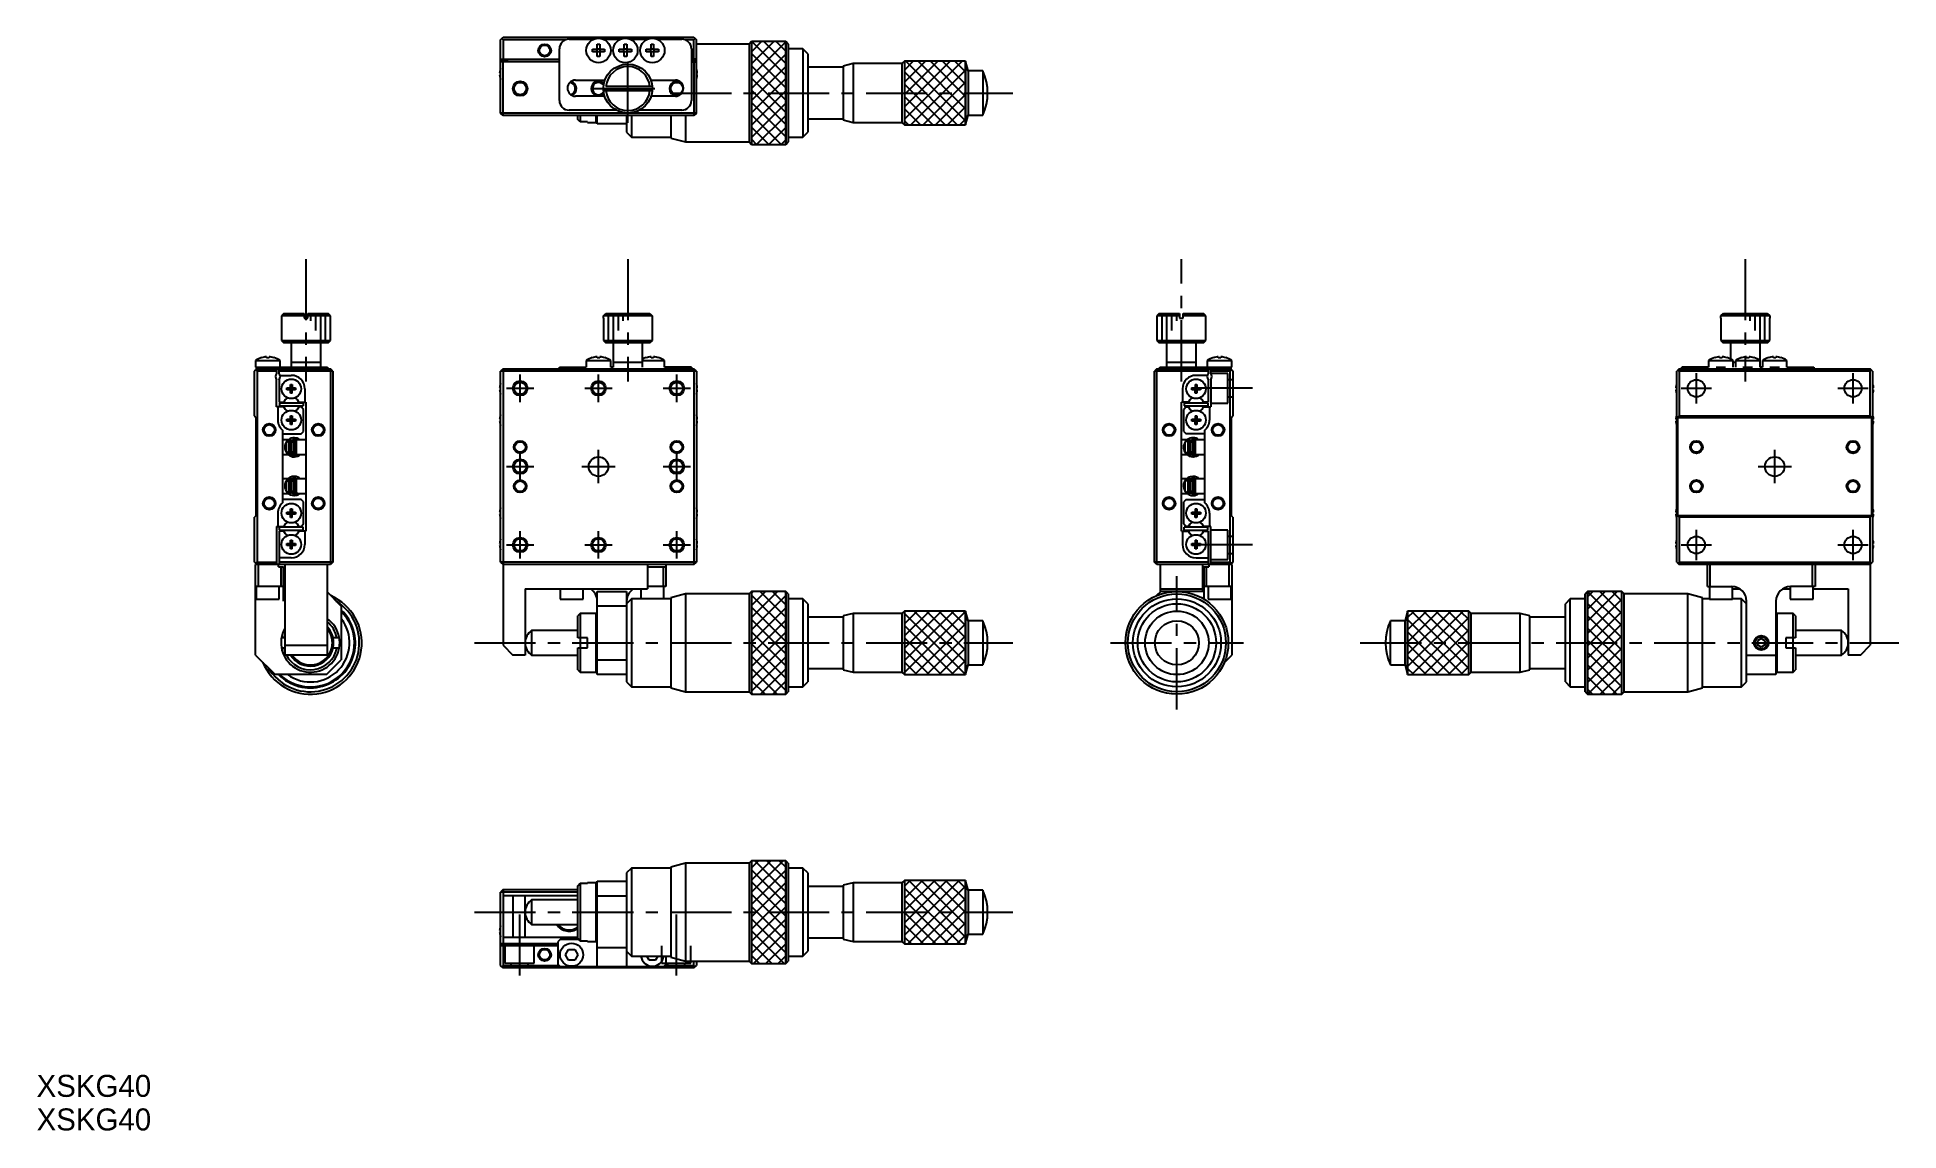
# Model space of a CAD drawing. Extents: x 16 to 397, y 5 to 228.
import ezdxf

# ---------------------------------------------------------------- set-up
doc = ezdxf.new("R2010")
doc.units = 0
doc.header["$LTSCALE"] = 10
doc.linetypes.add('CENTER', pattern=[2, 1.25, -0.25, 0.25, -0.25])
doc.linetypes.add('DASHED', pattern=[3.5, 2, -1.5])
doc.layers.get('0').update_dxf_attribs({"linetype": 'CONTINUOUS'})
doc.layers.add('CENTER', color=1, linetype='CENTER')
doc.styles.get("Standard").update_dxf_attribs({"font": 'FGP教科書体NT-M'})

msp = doc.modelspace()

# ---------------------------------------------------------------- texts
at = {"color": 7}
for p in [(16.102793, 11.804299), (16.102793, 4.940203)]:
    msp.add_text('XSKG40', height=4.5, dxfattribs=at).set_placement(p)

# ---------------------------------------------------------------- linework, layer by layer
at = {"color": 7, "linetype": 'CONTINUOUS'}
for p, q in [((110.894561, 227.801926), (111.394561, 228.301926)), ((111.394561, 228.301926), (150.394561, 228.301926)), ((150.394561, 228.301926), (150.894561, 227.801926)), ((110.894561, 212.801926), (110.894561, 227.801926)), ((111.144561, 228.051926), (111.394561, 227.801926)), ((111.394561, 227.801926), (111.394561, 223.801926)), ((124.270062, 227.801926), (111.394561, 227.801926)), ((122.894561, 215.401926), (122.894561, 225.901926)), ((124.894561, 227.901926), (129.914766, 227.901926)), ((129.635972, 225.341926), (129.635972, 225.861926)), ((129.635972, 225.861926), (130.634561, 225.861926)), ((130.634561, 225.341926), (129.635972, 225.341926)), ((130.593187, 225.341926), (130.593187, 225.861926)), ((130.634561, 226.860515), (131.154561, 226.860515)), ((130.634561, 225.861926), (130.634561, 226.860515)), ((130.634561, 225.903301), (131.154561, 225.903301)), ((130.634561, 224.343336), (130.634561, 225.341926)), ((131.154561, 225.300551), (130.634561, 225.300551)), ((131.154561, 226.860515), (131.154561, 225.861926)), ((131.154561, 225.861926), (132.153151, 225.861926)), ((131.154561, 225.341926), (131.154561, 224.343336)), ((132.153151, 225.341926), (131.154561, 225.341926)), ((131.195936, 225.861926), (131.195936, 225.341926)), ((131.874357, 227.901926), (135.414766, 227.901926)), ((132.153151, 225.861926), (132.153151, 225.341926)), ((135.135972, 225.341926), (135.135972, 225.861926)), ((135.135972, 225.861926), (136.134561, 225.861926)), ((136.134561, 225.341926), (135.135972, 225.341926)), ((136.093187, 225.341926), (136.093187, 225.861926)), ((136.134561, 226.860515), (136.654561, 226.860515)), ((136.134561, 225.861926), (136.134561, 226.860515)), ((136.134561, 225.903301), (136.654561, 225.903301)), ((136.134561, 224.343336), (136.134561, 225.341926)), ((136.654561, 225.300551), (136.134561, 225.300551)), ((136.654561, 226.860515), (136.654561, 225.861926)), ((136.654561, 225.861926), (137.653151, 225.861926)), ((136.654561, 225.341926), (136.654561, 224.343336)), ((137.653151, 225.341926), (136.654561, 225.341926)), ((136.695936, 225.861926), (136.695936, 225.341926)), ((137.374357, 227.901926), (140.914766, 227.901926)), ((137.653151, 225.861926), (137.653151, 225.341926)), ((140.635972, 225.341926), (140.635972, 225.861926)), ((140.635972, 225.861926), (141.634561, 225.861926)), ((141.634561, 225.341926), (140.635972, 225.341926)), ((141.593187, 225.341926), (141.593187, 225.861926)), ((141.634561, 226.860515), (142.154561, 226.860515)), ((141.634561, 225.861926), (141.634561, 226.860515)), ((141.634561, 225.903301), (142.154561, 225.903301)), ((141.634561, 224.343336), (141.634561, 225.341926)), ((142.154561, 225.300551), (141.634561, 225.300551)), ((142.154561, 226.860515), (142.154561, 225.861926)), ((142.154561, 225.861926), (143.153151, 225.861926)), ((142.154561, 225.341926), (142.154561, 224.343336)), ((143.153151, 225.341926), (142.154561, 225.341926)), ((142.195936, 225.861926), (142.195936, 225.341926)), ((142.874357, 227.901926), (147.894561, 227.901926)), ((143.153151, 225.861926), (143.153151, 225.341926)), ((150.394561, 227.801926), (148.519061, 227.801926)), ((149.894561, 225.901926), (149.894561, 215.401926)), ((150.394561, 227.801926), (150.644561, 228.051926)), ((150.394561, 223.801926), (150.394561, 227.801926)), ((150.894561, 212.801926), (150.894561, 227.801926)), ((161.644561, 226.901926), (150.894561, 226.901926)), ((162.144561, 227.401926), (161.644561, 226.901926)), ((161.644561, 226.901926), (161.644561, 206.901926)), ((162.144561, 227.401926), (162.144561, 206.401926)), ((169.144561, 227.401926), (162.144561, 227.401926)), ((169.144561, 227.401926), (162.144561, 227.401926)), ((162.144561, 227.401926), (162.144561, 206.401926)), ((169.144561, 227.401926), (169.144561, 206.401926)), ((169.644561, 226.901926), (169.144561, 227.401926)), ((169.144561, 206.401926), (169.144561, 227.401926)), ((169.644561, 226.901926), (169.644561, 206.901926)), ((172.644561, 225.901926), (169.644561, 225.901926)), ((172.644561, 225.901926), (172.644561, 207.901926)), ((173.644561, 224.901926), (172.644561, 225.901926)), ((173.644561, 224.901926), (173.644561, 208.901926)), ((110.704703, 220.981926), (110.82504, 220.981926)), ((110.82504, 220.621926), (110.704703, 220.621926)), ((110.820417, 221.690542), (110.82504, 221.688287)), ((110.82504, 220.981926), (110.82504, 220.621926)), ((110.894561, 223.801926), (122.894561, 223.801926)), ((112.294561, 223.551926), (110.894561, 223.551926)), ((122.894561, 223.301926), (110.894561, 223.301926)), ((111.394561, 212.301926), (111.394561, 223.301926)), ((112.294561, 223.301926), (112.294561, 223.551926)), ((131.154561, 224.343336), (130.634561, 224.343336)), ((136.654561, 224.343336), (136.134561, 224.343336)), ((142.154561, 224.343336), (141.634561, 224.343336)), ((150.894561, 223.801926), (149.894561, 223.801926)), ((149.894561, 223.551926), (150.894561, 223.551926)), ((149.894561, 223.301926), (150.894561, 223.301926)), ((150.394561, 223.301926), (150.394561, 212.301926)), ((150.964083, 221.688287), (150.968706, 221.690542)), ((150.964083, 220.981926), (151.08442, 220.981926)), ((150.964083, 220.621926), (150.964083, 220.981926)), ((151.08442, 220.621926), (150.964083, 220.621926)), ((180.894561, 222.151926), (173.644561, 222.151926)), ((182.894561, 222.901926), (180.894561, 222.401926)), ((180.894561, 222.401926), (180.894561, 211.401926)), ((182.894561, 222.901926), (182.894561, 210.901926)), ((192.894561, 222.901926), (182.894561, 222.901926)), ((193.394561, 223.401926), (192.894561, 222.901926)), ((192.894561, 222.901926), (192.894561, 210.901926)), ((193.394561, 223.401926), (193.394561, 210.401926)), ((205.894561, 223.401926), (193.394561, 223.401926)), ((205.894561, 223.401926), (193.394561, 223.401926)), ((193.394561, 223.401926), (193.394561, 210.401926)), ((205.894561, 223.401926), (205.894561, 210.401926)), ((206.394561, 221.401926), (205.894561, 223.401926)), ((205.894561, 210.401926), (205.894561, 223.401926)), ((206.394561, 221.401926), (206.394561, 212.401926)), ((209.381394, 221.401926), (206.394561, 221.401926)), ((209.381394, 221.401926), (209.381394, 212.401926)), ((110.82504, 219.915564), (110.820417, 219.91331)), ((126.194561, 219.551926), (132.210813, 219.551926)), ((131.910587, 217.401926), (141.878536, 217.401926)), ((141.878536, 218.201926), (132.412375, 218.201926)), ((141.57831, 219.551926), (146.594561, 219.551926)), ((150.968706, 219.91331), (150.964083, 219.915564)), ((134.519693, 213.401926), (124.894561, 213.401926)), ((132.140879, 216.251926), (126.194561, 216.251926)), ((147.894561, 213.401926), (139.26943, 213.401926)), ((146.594561, 216.251926), (141.648244, 216.251926)), ((111.394561, 212.301926), (110.894561, 212.801926)), ((150.894561, 212.801926), (110.894561, 212.801926)), ((150.394561, 212.301926), (111.394561, 212.301926)), ((126.644561, 211.493599), (126.644561, 212.301926)), ((127.144561, 210.985846), (126.644561, 211.493599)), ((127.144561, 212.301926), (127.144561, 210.985846)), ((128.644561, 210.985846), (127.144561, 210.985846)), ((128.644561, 210.901926), (128.644561, 210.985846)), ((128.644561, 210.901926), (130.444561, 210.901926)), ((130.444561, 210.901926), (130.444561, 212.301926)), ((130.444561, 210.901926), (130.644561, 211.101926)), ((130.644561, 210.601926), (130.644561, 212.301926)), ((136.644561, 210.601926), (130.644561, 210.601926)), ((136.644561, 212.301926), (136.644561, 208.901926)), ((137.644561, 212.301926), (137.644561, 207.901926)), ((145.644561, 212.301926), (145.644561, 207.701926)), ((148.644561, 212.301926), (148.644561, 206.901926)), ((150.894561, 212.801926), (150.394561, 212.301926)), ((173.644561, 211.651926), (180.894561, 211.651926)), ((180.894561, 211.401926), (182.894561, 210.901926)), ((182.894561, 210.901926), (192.894561, 210.901926)), ((192.894561, 210.901926), (193.394561, 210.401926)), ((193.394561, 210.401926), (205.894561, 210.401926)), ((193.394561, 210.401926), (205.894561, 210.401926)), ((205.894561, 210.401926), (206.394561, 212.401926)), ((206.394561, 212.401926), (209.381394, 212.401926)), ((136.644561, 208.901926), (137.644561, 207.901926)), ((137.644561, 207.901926), (145.644561, 207.901926)), ((145.644561, 207.701926), (148.644561, 206.901926)), ((148.644561, 206.901926), (161.644561, 206.901926)), ((161.644561, 206.901926), (162.144561, 206.401926)), ((162.144561, 206.401926), (169.144561, 206.401926)), ((162.144561, 206.401926), (169.144561, 206.401926)), ((169.144561, 206.401926), (169.644561, 206.901926)), ((169.644561, 207.901926), (172.644561, 207.901926)), ((172.644561, 207.901926), (173.644561, 208.901926)), ((66.64116, 171.868461), (66.14116, 171.368461)), ((70.74116, 171.368461), (66.14116, 171.368461)), ((66.14116, 171.368461), (66.14116, 166.368461)), ((66.64116, 171.868461), (70.74116, 171.868461)), ((70.74116, 171.868461), (70.74116, 170.868461)), ((71.54116, 171.868461), (75.64116, 171.868461)), ((71.54116, 170.868461), (71.54116, 171.868461)), ((76.14116, 171.368461), (71.54116, 171.368461)), ((76.14116, 171.368461), (75.64116, 171.868461)), ((76.14116, 166.368461), (76.14116, 171.368461)), ((131.910587, 171.368461), (132.412375, 171.868461)), ((141.878536, 171.368461), (131.910587, 171.368461)), ((131.910587, 170.868461), (131.910587, 171.368461)), ((132.412375, 171.868461), (141.376748, 171.868461)), ((141.376748, 171.868461), (141.878536, 171.368461)), ((141.878536, 171.368461), (141.878536, 170.868461)), ((245.458104, 171.868461), (244.958104, 171.368461)), ((249.558104, 171.368461), (244.958104, 171.368461)), ((244.958104, 171.368461), (244.958104, 166.368461)), ((245.458104, 171.868461), (249.558104, 171.868461)), ((249.558104, 171.868461), (249.558104, 170.868461)), ((250.358104, 171.868461), (254.458104, 171.868461)), ((250.358104, 170.868461), (250.358104, 171.868461)), ((254.958104, 171.368461), (250.358104, 171.368461)), ((254.958104, 171.368461), (254.458104, 171.868461)), ((254.958104, 166.368461), (254.958104, 171.368461)), ((360.187677, 171.368461), (360.689465, 171.868461)), ((360.187677, 170.868461), (360.187677, 171.368461)), ((370.155626, 171.368461), (360.187677, 171.368461)), ((360.689465, 171.868461), (369.653839, 171.868461)), ((369.653839, 171.868461), (370.155626, 171.368461)), ((370.155626, 171.368461), (370.155626, 170.868461)), ((70.74116, 170.868461), (71.54116, 170.868461)), ((131.894561, 170.868461), (131.910587, 170.868461)), ((131.894561, 170.868461), (131.894561, 166.368461)), ((141.878536, 170.868461), (141.894561, 170.868461)), ((141.894561, 166.368461), (141.894561, 170.868461)), ((249.558104, 170.868461), (250.358104, 170.868461)), ((360.171652, 170.868461), (360.187677, 170.868461)), ((360.171652, 170.868461), (360.171652, 166.368461)), ((370.155626, 170.868461), (370.171652, 170.868461)), ((370.171652, 166.368461), (370.171652, 170.868461)), ((66.14116, 166.368461), (66.64116, 165.868461)), ((66.14116, 166.368461), (76.14116, 166.368461)), ((75.64116, 165.868461), (66.64116, 165.868461)), ((68.14116, 165.868461), (68.14116, 160.868461)), ((74.14116, 160.868461), (74.14116, 165.868461)), ((75.64116, 165.868461), (76.14116, 166.368461)), ((131.894561, 166.368461), (141.894561, 166.368461)), ((131.894561, 166.368461), (132.394561, 165.868461)), ((141.394561, 165.868461), (132.394561, 165.868461)), ((133.894561, 165.868461), (133.894561, 160.868461)), ((139.894561, 160.868461), (139.894561, 165.868461)), ((141.394561, 165.868461), (141.894561, 166.368461)), ((244.958104, 166.368461), (254.958104, 166.368461)), ((244.958104, 166.368461), (245.458104, 165.868461)), ((254.458104, 165.868461), (245.458104, 165.868461)), ((246.958104, 165.868461), (246.958104, 160.868461)), ((252.958104, 160.868461), (252.958104, 165.868461)), ((254.458104, 165.868461), (254.958104, 166.368461)), ((360.171652, 166.368461), (370.171652, 166.368461)), ((360.171652, 166.368461), (360.671652, 165.868461)), ((369.671652, 165.868461), (360.671652, 165.868461)), ((362.171652, 165.868461), (362.171652, 162.549589)), ((368.171652, 160.868461), (368.171652, 165.868461)), ((369.671652, 165.868461), (370.171652, 166.368461)), ((60.64116, 160.068461), (61.14116, 160.568461)), ((60.64116, 150.918461), (60.64116, 160.068461)), ((60.84116, 162.260118), (65.84116, 162.260118)), ((60.84116, 162.260118), (60.84116, 160.868461)), ((60.84116, 160.868461), (75.54116, 160.868461)), ((61.14116, 160.068461), (60.89116, 160.318461)), ((61.04116, 160.568461), (61.04116, 160.868461)), ((61.04116, 160.568461), (76.14116, 160.568461)), ((61.14116, 160.068461), (61.14116, 121.068461)), ((65.14116, 160.068461), (61.14116, 160.068461)), ((62.08257, 162.831041), (62.079227, 162.837896)), ((63.08116, 162.831041), (63.08116, 163.003413)), ((63.60116, 162.831041), (63.08116, 162.831041)), ((63.60116, 163.003413), (63.60116, 162.831041)), ((64.603093, 162.837896), (64.599749, 162.831041)), ((65.14116, 160.568461), (65.14116, 159.629898)), ((65.64116, 159.629898), (65.64116, 160.568461)), ((76.64116, 160.068461), (65.64116, 160.068461)), ((65.84116, 160.868461), (65.84116, 162.260118)), ((74.14116, 161.868461), (68.14116, 161.868461)), ((75.54116, 160.868461), (75.54116, 160.568461)), ((76.64116, 160.068461), (76.14116, 160.568461)), ((76.14116, 160.568461), (76.14116, 120.568461)), ((76.64116, 160.068461), (76.64116, 121.068461)), ((111.394561, 160.568461), (110.894561, 160.068461)), ((110.894561, 121.068461), (110.894561, 160.068461)), ((150.894561, 160.068461), (110.894561, 160.068461)), ((111.394561, 160.568461), (150.394561, 160.568461)), ((111.394561, 160.568461), (111.394561, 104.068461)), ((122.894561, 160.568461), (122.894561, 160.868461)), ((122.894561, 160.868461), (128.394561, 160.868461)), ((128.394561, 162.260118), (133.394561, 162.260118)), ((128.394561, 162.260118), (128.394561, 160.868461)), ((129.635972, 162.831041), (129.632629, 162.837896)), ((130.634561, 162.831041), (130.634561, 163.003413)), ((131.154561, 162.831041), (130.634561, 162.831041)), ((131.154561, 163.003413), (131.154561, 162.831041)), ((132.156494, 162.837896), (132.153151, 162.831041)), ((133.394561, 160.868461), (133.394561, 162.260118)), ((133.894561, 160.868461), (133.394561, 160.868461)), ((139.894561, 161.868461), (133.894561, 161.868461)), ((139.894561, 162.260118), (144.394561, 162.260118)), ((140.635972, 162.831041), (140.632629, 162.837896)), ((141.634561, 162.831041), (141.634561, 163.003413)), ((142.154561, 162.831041), (141.634561, 162.831041)), ((142.154561, 163.003413), (142.154561, 162.831041)), ((143.156494, 162.837896), (143.153151, 162.831041)), ((144.394561, 160.868461), (144.394561, 162.260118)), ((149.894561, 160.868461), (144.394561, 160.868461)), ((149.894561, 160.868461), (149.894561, 160.568461)), ((150.894561, 160.068461), (150.394561, 160.568461)), ((150.394561, 160.568461), (150.394561, 120.568461)), ((150.894561, 160.068461), (150.894561, 121.068461)), ((244.958104, 160.568461), (244.458104, 160.068461)), ((244.458104, 121.068461), (244.458104, 160.068461)), ((255.458104, 160.068461), (244.458104, 160.068461)), ((244.958104, 160.568461), (260.058104, 160.568461)), ((244.958104, 120.568461), (244.958104, 160.568461)), ((245.558104, 160.568461), (245.558104, 160.868461)), ((245.558104, 160.868461), (260.258104, 160.868461)), ((252.958104, 161.868461), (246.958104, 161.868461)), ((255.258104, 162.260118), (260.258104, 162.260118)), ((255.258104, 162.260118), (255.258104, 160.868461)), ((255.458104, 160.568461), (255.458104, 159.629898)), ((255.958104, 159.629898), (255.958104, 160.568461)), ((259.958104, 160.068461), (255.958104, 160.068461)), ((256.499515, 162.831041), (256.496171, 162.837896)), ((257.498104, 162.831041), (257.498104, 163.003413)), ((258.018104, 162.831041), (257.498104, 162.831041)), ((258.018104, 163.003413), (258.018104, 162.831041)), ((259.020037, 162.837896), (259.016694, 162.831041)), ((259.958104, 160.568461), (260.458104, 160.068461)), ((260.208104, 160.318461), (259.958104, 160.068461)), ((259.958104, 121.068461), (259.958104, 160.068461)), ((260.058104, 160.868461), (260.058104, 160.568461)), ((260.258104, 160.868461), (260.258104, 162.260118)), ((260.458104, 160.068461), (260.458104, 150.918461)), ((351.671652, 160.568461), (351.171652, 160.068461)), ((351.171652, 121.068461), (351.171652, 160.068461)), ((351.421652, 160.318461), (351.671652, 160.068461)), ((351.671652, 160.568461), (390.671652, 160.568461)), ((390.671652, 160.068461), (351.671652, 160.068461)), ((351.671652, 160.068461), (351.671652, 150.918461)), ((352.171652, 160.568461), (352.171652, 160.868461)), ((357.671652, 160.868461), (352.171652, 160.868461)), ((357.671652, 162.260118), (357.671652, 160.868461)), ((357.671652, 162.260118), (362.671652, 162.260118)), ((358.913062, 162.831041), (358.909719, 162.837896)), ((359.191856, 160.868461), (361.151448, 160.868461)), ((359.911652, 162.831041), (359.911652, 163.003413)), ((360.431652, 162.831041), (359.911652, 162.831041)), ((360.431652, 163.003413), (360.431652, 162.831041)), ((361.433585, 162.837896), (361.430241, 162.831041)), ((362.671652, 160.868461), (362.671652, 162.260118)), ((363.171652, 161.868461), (362.671652, 161.868461)), ((363.171652, 162.260118), (363.171652, 160.868461)), ((363.171652, 162.260118), (368.171652, 162.260118)), ((364.413062, 162.831041), (364.409719, 162.837896)), ((364.691856, 160.868461), (366.651448, 160.868461)), ((365.411652, 162.831041), (365.411652, 163.003413)), ((365.931652, 162.831041), (365.411652, 162.831041)), ((365.931652, 163.003413), (365.931652, 162.831041)), ((366.933585, 162.837896), (366.930241, 162.831041)), ((368.671652, 160.868461), (368.171652, 160.868461)), ((368.671652, 162.260118), (368.671652, 160.868461)), ((368.671652, 162.260118), (373.671652, 162.260118)), ((369.913062, 162.831041), (369.909719, 162.837896)), ((370.191856, 160.868461), (372.151448, 160.868461)), ((370.911652, 162.831041), (370.911652, 163.003413)), ((371.431652, 162.831041), (370.911652, 162.831041)), ((371.431652, 163.003413), (371.431652, 162.831041)), ((372.433585, 162.837896), (372.430241, 162.831041)), ((373.671652, 160.868461), (373.671652, 162.260118)), ((373.671652, 160.868461), (379.171652, 160.868461)), ((379.171652, 160.868461), (379.171652, 160.568461)), ((391.171652, 160.068461), (390.671652, 160.568461)), ((390.921652, 160.318461), (390.671652, 160.068461)), ((390.671652, 150.918461), (390.671652, 160.068461)), ((391.171652, 160.068461), (391.171652, 121.068461)), ((65.14116, 152.768461), (65.14116, 158.307023)), ((65.64116, 158.307023), (65.64116, 153.768461)), ((65.859406, 159.218461), (68.14116, 159.218461)), ((67.254798, 156.648461), (67.96116, 156.648461)), ((67.254798, 156.288461), (67.254798, 156.648461)), ((67.96116, 156.288461), (67.254798, 156.288461)), ((67.96116, 157.354822), (68.32116, 157.354822)), ((67.96116, 156.648461), (67.96116, 157.354822)), ((67.971532, 156.638088), (67.96116, 156.648461)), ((67.971532, 156.298833), (67.96116, 156.288461)), ((67.96116, 155.582099), (67.96116, 156.288461)), ((67.971532, 156.298833), (67.971532, 156.638088)), ((67.971532, 156.638088), (68.310788, 156.638088)), ((68.310788, 156.298833), (67.971532, 156.298833)), ((68.310788, 156.638088), (68.32116, 156.648461)), ((68.310788, 156.638088), (68.310788, 156.298833)), ((68.310788, 156.298833), (68.32116, 156.288461)), ((68.32116, 157.354822), (68.32116, 156.648461)), ((68.32116, 156.648461), (69.027521, 156.648461)), ((69.027521, 156.288461), (68.32116, 156.288461)), ((68.32116, 155.582099), (68.32116, 156.288461)), ((69.027521, 156.648461), (69.027521, 156.288461)), ((70.89116, 156.468461), (70.89116, 153.768461)), ((110.704703, 156.648461), (110.82504, 156.648461)), ((110.82504, 156.288461), (110.704703, 156.288461)), ((110.820417, 157.357077), (110.82504, 157.354822)), ((110.82504, 156.648461), (110.82504, 156.288461)), ((150.964083, 157.354822), (150.968706, 157.357077)), ((150.964083, 156.288461), (150.964083, 156.648461)), ((150.964083, 156.648461), (151.08442, 156.648461)), ((151.08442, 156.288461), (150.964083, 156.288461)), ((250.208104, 156.468461), (250.208104, 153.768461)), ((252.071743, 156.288461), (252.071743, 156.648461)), ((252.071743, 156.648461), (252.778104, 156.648461)), ((252.778104, 156.288461), (252.071743, 156.288461)), ((252.778104, 157.354822), (253.138104, 157.354822)), ((252.778104, 157.354822), (252.778104, 156.648461)), ((252.788476, 156.638088), (252.778104, 156.648461)), ((252.788476, 156.298833), (252.778104, 156.288461)), ((252.778104, 155.582099), (252.778104, 156.288461)), ((252.788476, 156.638088), (253.127732, 156.638088)), ((252.788476, 156.298833), (252.788476, 156.638088)), ((253.127732, 156.298833), (252.788476, 156.298833)), ((255.239858, 159.218461), (252.958104, 159.218461)), ((253.127732, 156.638088), (253.138104, 156.648461)), ((253.127732, 156.638088), (253.127732, 156.298833)), ((253.127732, 156.298833), (253.138104, 156.288461)), ((253.138104, 157.354822), (253.138104, 156.648461)), ((253.138104, 156.648461), (253.844466, 156.648461)), ((253.138104, 156.288461), (253.138104, 155.582099)), ((253.844466, 156.288461), (253.138104, 156.288461)), ((253.844466, 156.648461), (253.844466, 156.288461)), ((255.458104, 158.307023), (255.458104, 153.768461)), ((255.958104, 158.307023), (255.958104, 152.768461)), ((350.981793, 156.648461), (351.10213, 156.648461)), ((351.10213, 156.288461), (350.981793, 156.288461)), ((351.097508, 157.357077), (351.10213, 157.354822)), ((351.10213, 156.648461), (351.10213, 156.288461)), ((354.971898, 158.307023), (355.371406, 158.307023)), ((386.971898, 158.307023), (387.371406, 158.307023)), ((391.241173, 157.354822), (391.245796, 157.357077)), ((391.241173, 156.648461), (391.361511, 156.648461)), ((391.241173, 156.288461), (391.241173, 156.648461)), ((391.361511, 156.288461), (391.241173, 156.288461)), ((66.590354, 152.768461), (65.14116, 152.768461)), ((65.39116, 152.768461), (65.39116, 150.068461)), ((65.64116, 153.768461), (66.590354, 153.768461)), ((70.54116, 153.568461), (65.74116, 153.568461)), ((65.74116, 153.568461), (65.74116, 152.968461)), ((65.74116, 152.968461), (70.54116, 152.968461)), ((66.74052, 154.028556), (66.590354, 153.768461)), ((66.74052, 152.508365), (66.590354, 152.768461)), ((68.32116, 155.582099), (67.96116, 155.582099)), ((69.691965, 153.768461), (69.541799, 154.028556)), ((69.691965, 152.768461), (69.541799, 152.508365)), ((69.691965, 153.768461), (71.14116, 153.768461)), ((70.14116, 152.768461), (69.691965, 152.768461)), ((70.64116, 152.268461), (70.14116, 152.768461)), ((70.54116, 153.568461), (70.54116, 152.968461)), ((70.64116, 147.768461), (70.64116, 152.268461)), ((71.14116, 153.768461), (71.14116, 127.368461)), ((110.82504, 155.582099), (110.820417, 155.579845)), ((150.968706, 155.579845), (150.964083, 155.582099)), ((249.958104, 127.368461), (249.958104, 153.768461)), ((251.407299, 153.768461), (249.958104, 153.768461)), ((250.958104, 152.768461), (250.458104, 152.268461)), ((250.458104, 147.768461), (250.458104, 152.268461)), ((250.558104, 153.568461), (250.558104, 152.968461)), ((255.358104, 153.568461), (250.558104, 153.568461)), ((250.558104, 152.968461), (255.358104, 152.968461)), ((250.958104, 152.768461), (251.407299, 152.768461)), ((251.557465, 154.028556), (251.407299, 153.768461)), ((251.407299, 152.768461), (251.557465, 152.508365)), ((253.138104, 155.582099), (252.778104, 155.582099)), ((254.50891, 153.768461), (254.358744, 154.028556)), ((254.358744, 152.508365), (254.50891, 152.768461)), ((255.458104, 153.768461), (254.50891, 153.768461)), ((254.50891, 152.768461), (255.958104, 152.768461)), ((255.358104, 153.568461), (255.358104, 152.968461)), ((255.708104, 152.768461), (255.708104, 150.068461)), ((351.10213, 155.582099), (351.097508, 155.579845)), ((391.245796, 155.579845), (391.241173, 155.582099)), ((60.64116, 150.918461), (60.99116, 150.568461)), ((60.99116, 130.568461), (60.99116, 150.568461)), ((67.254798, 150.248461), (67.96116, 150.248461)), ((67.254798, 149.888461), (67.254798, 150.248461)), ((67.96116, 149.888461), (67.254798, 149.888461)), ((67.96116, 150.954822), (68.32116, 150.954822)), ((67.96116, 150.248461), (67.96116, 150.954822)), ((67.971532, 150.238088), (67.96116, 150.248461)), ((67.971532, 149.898833), (67.96116, 149.888461)), ((67.96116, 149.182099), (67.96116, 149.888461)), ((68.32116, 149.182099), (67.96116, 149.182099)), ((67.971532, 149.898833), (67.971532, 150.238088)), ((67.971532, 150.238088), (68.310788, 150.238088)), ((68.310788, 149.898833), (67.971532, 149.898833)), ((68.310788, 150.238088), (68.32116, 150.248461)), ((68.310788, 150.238088), (68.310788, 149.898833)), ((68.310788, 149.898833), (68.32116, 149.888461)), ((68.32116, 150.954822), (68.32116, 150.248461)), ((68.32116, 150.248461), (69.027521, 150.248461)), ((69.027521, 149.888461), (68.32116, 149.888461)), ((68.32116, 149.182099), (68.32116, 149.888461)), ((69.027521, 150.248461), (69.027521, 149.888461)), ((110.704703, 150.248461), (110.82504, 150.248461)), ((110.82504, 149.888461), (110.704703, 149.888461)), ((110.820417, 150.957077), (110.82504, 150.954822)), ((110.82504, 149.182099), (110.820417, 149.179845)), ((110.82504, 150.248461), (110.82504, 149.888461)), ((150.964083, 150.954822), (150.968706, 150.957077)), ((150.964083, 149.888461), (150.964083, 150.248461)), ((150.964083, 150.248461), (151.08442, 150.248461)), ((151.08442, 149.888461), (150.964083, 149.888461)), ((150.968706, 149.179845), (150.964083, 149.182099)), ((252.071743, 149.888461), (252.071743, 150.248461)), ((252.071743, 150.248461), (252.778104, 150.248461)), ((252.778104, 149.888461), (252.071743, 149.888461)), ((252.778104, 150.954822), (253.138104, 150.954822)), ((252.778104, 150.954822), (252.778104, 150.248461)), ((252.788476, 150.238088), (252.778104, 150.248461)), ((252.788476, 149.898833), (252.778104, 149.888461)), ((252.778104, 149.182099), (252.778104, 149.888461)), ((253.138104, 149.182099), (252.778104, 149.182099)), ((252.788476, 150.238088), (253.127732, 150.238088)), ((252.788476, 149.898833), (252.788476, 150.238088)), ((253.127732, 149.898833), (252.788476, 149.898833)), ((253.127732, 150.238088), (253.138104, 150.248461)), ((253.127732, 150.238088), (253.127732, 149.898833)), ((253.127732, 149.898833), (253.138104, 149.888461)), ((253.138104, 150.954822), (253.138104, 150.248461)), ((253.138104, 150.248461), (253.844466, 150.248461)), ((253.138104, 149.888461), (253.138104, 149.182099)), ((253.844466, 149.888461), (253.138104, 149.888461)), ((253.844466, 150.248461), (253.844466, 149.888461)), ((260.108104, 150.568461), (260.458104, 150.918461)), ((260.108104, 150.568461), (260.108104, 130.568461)), ((350.981793, 150.248461), (351.10213, 150.248461)), ((351.10213, 149.888461), (350.981793, 149.888461)), ((351.097508, 150.957077), (351.10213, 150.954822)), ((351.10213, 149.182099), (351.097508, 149.179845)), ((351.10213, 150.248461), (351.10213, 149.888461)), ((351.321652, 150.568461), (351.671652, 150.918461)), ((391.021652, 150.568461), (351.321652, 150.568461)), ((351.321652, 150.568461), (351.321652, 130.568461)), ((351.671652, 150.918461), (390.671652, 150.918461)), ((390.671652, 150.918461), (391.021652, 150.568461)), ((391.021652, 130.568461), (391.021652, 150.568461)), ((391.241173, 150.954822), (391.245796, 150.957077)), ((391.241173, 150.248461), (391.361511, 150.248461)), ((391.241173, 149.888461), (391.241173, 150.248461)), ((391.361511, 149.888461), (391.241173, 149.888461)), ((391.245796, 149.179845), (391.241173, 149.182099)), ((66.34116, 147.989398), (66.34116, 133.147523)), ((66.34116, 147.268461), (70.14116, 147.268461)), ((67.562725, 146.068461), (66.34116, 146.068461)), ((67.14116, 145.484976), (67.64116, 146.014144)), ((67.14116, 143.651945), (67.14116, 145.484976)), ((68.14116, 146.068461), (67.64116, 146.068461)), ((67.64116, 146.068461), (67.64116, 143.068461)), ((68.141028, 145.948854), (68.54759, 146.059718)), ((68.14116, 143.068461), (68.14116, 146.068461)), ((68.547642, 145.568461), (68.14116, 145.568461)), ((68.34116, 145.568461), (68.34116, 146.01829)), ((68.547642, 146.271539), (68.547642, 142.771539)), ((69.520392, 146.310571), (68.771919, 146.470077)), ((68.976359, 146.317543), (68.945045, 146.303544)), ((68.947641, 145.670652), (68.947968, 145.684606)), ((68.947642, 142.771539), (68.947642, 146.271539)), ((69.14116, 145.568461), (68.947642, 145.568461)), ((68.947968, 145.684606), (68.949003, 145.699301)), ((68.949003, 145.699301), (68.950742, 145.713927)), ((68.950742, 145.713927), (68.953183, 145.72845)), ((68.953183, 145.72845), (68.95632, 145.742837)), ((68.95632, 145.742837), (68.960146, 145.757054)), ((68.960146, 145.757054), (68.964654, 145.771068)), ((68.964654, 145.771068), (68.969832, 145.784846)), ((68.969832, 145.784846), (68.975672, 145.798357)), ((68.975672, 145.798357), (68.982159, 145.811567)), ((69.008494, 146.33003), (68.976359, 146.317543)), ((68.982159, 145.811567), (68.989282, 145.824447)), ((68.989282, 145.824447), (68.997023, 145.836964)), ((68.997023, 145.836964), (69.005368, 145.849088)), ((69.005368, 145.849088), (69.014297, 145.860789)), ((69.041199, 146.340892), (69.008494, 146.33003)), ((69.014297, 145.860789), (69.023793, 145.872039)), ((69.023793, 145.872039), (69.033833, 145.882809)), ((69.033833, 145.882809), (69.044396, 145.893071)), ((69.074393, 146.350103), (69.041199, 146.340892)), ((69.044396, 145.893071), (69.055458, 145.902798)), ((69.055458, 145.902798), (69.066995, 145.911965)), ((69.066995, 145.911965), (69.078979, 145.920546)), ((69.107996, 146.357641), (69.074393, 146.350103)), ((69.078979, 145.920546), (69.091383, 145.928519)), ((69.091383, 145.928519), (69.104178, 145.93586)), ((69.104178, 145.93586), (69.117332, 145.942549)), ((69.141926, 146.363489), (69.107996, 146.357641)), ((69.117332, 145.942549), (69.130814, 145.948566)), ((69.130814, 145.948566), (69.141137, 145.952633)), ((69.14116, 146.068461), (69.14116, 143.068461)), ((71.14116, 146.068461), (69.14116, 146.068461)), ((69.176099, 146.367632), (69.141926, 146.363489)), ((69.210433, 146.37006), (69.176099, 146.367632)), ((69.244844, 146.370768), (69.210433, 146.37006)), ((69.279249, 146.369752), (69.244844, 146.370768)), ((69.313563, 146.367017), (69.279249, 146.369752)), ((69.347704, 146.362567), (69.313563, 146.367017)), ((69.381587, 146.356413), (69.347704, 146.362567)), ((69.41513, 146.348569), (69.381587, 146.356413)), ((69.44825, 146.339054), (69.41513, 146.348569)), ((69.443053, 146.082481), (69.436466, 146.068461)), ((69.449575, 146.096815), (69.443053, 146.082481)), ((69.519764, 146.310884), (69.447129, 146.068445)), ((69.480866, 146.327891), (69.44825, 146.339054)), ((69.455991, 146.111372), (69.449575, 146.096815)), ((69.46226, 146.126059), (69.455991, 146.111372)), ((69.468342, 146.140783), (69.46226, 146.126059)), ((69.474199, 146.155449), (69.468342, 146.140783)), ((69.479792, 146.169965), (69.474199, 146.155449)), ((69.485087, 146.184237), (69.479792, 146.169965)), ((69.511217, 146.315822), (69.480866, 146.327891)), ((69.490049, 146.198174), (69.485087, 146.184237)), ((69.494647, 146.211688), (69.490049, 146.198174)), ((69.498852, 146.224693), (69.494647, 146.211688)), ((69.502636, 146.237105), (69.498852, 146.224693)), ((69.505976, 146.248845), (69.502636, 146.237105)), ((69.508851, 146.259839), (69.505976, 146.248845)), ((69.511241, 146.270017), (69.508851, 146.259839)), ((69.509536, 146.316175), (69.511794, 146.315523)), ((69.932427, 146.068481), (69.510674, 146.31478)), ((69.513132, 146.279313), (69.511241, 146.270017)), ((69.511794, 146.315523), (69.51355, 146.313699)), ((69.514512, 146.287669), (69.513132, 146.279313)), ((69.51355, 146.313699), (69.514792, 146.310715)), ((69.515372, 146.29503), (69.514512, 146.287669)), ((69.514792, 146.310715), (69.515512, 146.30659)), ((69.515706, 146.301351), (69.515372, 146.29503)), ((69.515512, 146.30659), (69.515706, 146.301351)), ((70.14116, 147.268461), (70.64116, 147.768461)), ((251.167769, 146.068461), (249.958104, 146.068461)), ((250.458104, 147.768461), (250.958104, 147.268461)), ((250.758104, 145.484976), (251.258104, 146.014144)), ((250.758104, 143.651945), (250.758104, 145.484976)), ((254.758104, 147.268461), (250.958104, 147.268461)), ((251.758104, 146.068461), (251.258104, 146.068461)), ((251.258104, 146.068461), (251.258104, 143.068461)), ((251.583933, 146.311467), (251.5795, 146.310884)), ((251.643211, 146.336548), (251.588047, 146.315822)), ((251.7446, 145.947731), (251.758844, 145.953349)), ((251.75799, 145.954272), (252.151563, 146.059745)), ((251.758104, 143.068461), (251.758104, 146.068461)), ((252.151623, 145.568461), (251.758104, 145.568461)), ((251.758844, 145.953349), (251.772859, 145.958052)), ((251.772859, 145.958052), (251.787104, 145.962034)), ((251.787104, 145.962034), (251.80154, 145.965282)), ((251.80154, 145.965282), (251.816129, 145.967785)), ((251.816129, 145.967785), (251.830833, 145.969536)), ((251.830833, 145.969536), (251.845612, 145.970529)), ((251.845612, 145.970529), (251.860427, 145.970759)), ((251.860427, 145.970759), (251.875237, 145.970227)), ((251.875237, 145.970227), (251.890003, 145.968932)), ((251.890003, 145.968932), (251.904684, 145.96688)), ((251.904684, 145.96688), (251.919241, 145.964075)), ((251.919241, 145.964075), (251.933635, 145.960527)), ((251.933635, 145.960527), (251.947827, 145.956246)), ((251.947827, 145.956246), (251.961779, 145.951246)), ((251.958104, 145.568461), (251.958104, 145.953035)), ((251.961779, 145.951246), (251.975457, 145.945542)), ((251.975457, 145.945542), (251.988824, 145.939149)), ((251.988824, 145.939149), (252.001846, 145.932089)), ((252.001846, 145.932089), (252.014491, 145.92438)), ((252.014491, 145.92438), (252.026728, 145.916046)), ((252.026728, 145.916046), (252.038527, 145.907109)), ((252.038527, 145.907109), (252.04986, 145.897596)), ((252.04986, 145.897596), (252.0607, 145.887531)), ((252.0607, 145.887531), (252.071023, 145.876943)), ((252.071023, 145.876943), (252.080806, 145.865858)), ((252.080806, 145.865858), (252.090025, 145.854308)), ((252.090025, 145.854308), (252.098662, 145.84232)), ((252.098662, 145.84232), (252.106697, 145.829926)), ((252.106697, 145.829926), (252.114114, 145.817157)), ((252.114114, 145.817157), (252.120897, 145.804044)), ((252.120897, 145.804044), (252.127031, 145.790619)), ((252.127031, 145.790619), (252.132505, 145.776916)), ((252.132505, 145.776916), (252.137307, 145.762966)), ((252.137307, 145.762966), (252.141427, 145.748804)), ((252.141427, 145.748804), (252.144858, 145.734462)), ((252.144858, 145.734462), (252.147593, 145.719975)), ((252.147593, 145.719975), (252.149626, 145.705375)), ((252.149626, 145.705375), (252.150953, 145.690697)), ((252.150953, 145.690697), (252.151573, 145.675975)), ((252.151573, 145.675975), (252.151623, 145.670652)), ((252.151623, 146.271539), (252.151623, 142.771539)), ((252.551623, 142.771539), (252.551623, 146.271539)), ((252.758104, 145.568461), (252.551623, 145.568461)), ((252.551676, 146.059431), (252.758224, 146.018227)), ((252.758104, 146.068461), (252.758104, 143.068461)), ((254.758104, 146.068461), (252.758104, 146.068461)), ((254.758104, 133.147523), (254.758104, 147.989398)), ((66.34116, 143.068461), (67.449326, 143.068461)), ((67.64116, 143.122777), (67.14116, 143.651945)), ((67.64116, 143.068461), (68.14116, 143.068461)), ((68.547587, 142.983646), (68.141074, 143.093887)), ((68.14116, 143.568461), (68.547642, 143.568461)), ((68.206644, 143.068461), (68.34116, 143.068461)), ((68.34116, 143.068461), (68.34116, 143.568461)), ((68.947691, 143.367102), (68.947641, 143.372426)), ((68.947642, 143.568461), (69.14116, 143.568461)), ((68.948311, 143.35238), (68.947691, 143.367102)), ((69.175979, 143.030955), (68.947701, 142.983332)), ((68.949639, 143.337703), (68.948311, 143.35238)), ((68.951671, 143.323103), (68.949639, 143.337703)), ((68.954406, 143.308615), (68.951671, 143.323103)), ((68.957837, 143.294273), (68.954406, 143.308615)), ((68.961957, 143.280111), (68.957837, 143.294273)), ((68.966759, 143.266161), (68.961957, 143.280111)), ((68.972233, 143.252458), (68.966759, 143.266161)), ((68.978367, 143.239034), (68.972233, 143.252458)), ((68.98515, 143.225921), (68.978367, 143.239034)), ((68.992567, 143.213151), (68.98515, 143.225921)), ((69.000602, 143.200757), (68.992567, 143.213151)), ((69.009239, 143.18877), (69.000602, 143.200757)), ((69.018458, 143.177219), (69.009239, 143.18877)), ((69.028241, 143.166135), (69.018458, 143.177219)), ((69.038564, 143.155546), (69.028241, 143.166135)), ((69.049404, 143.145482), (69.038564, 143.155546)), ((69.060737, 143.135968), (69.049404, 143.145482)), ((69.072536, 143.127032), (69.060737, 143.135968)), ((69.084773, 143.118697), (69.072536, 143.127032)), ((69.097418, 143.110989), (69.084773, 143.118697)), ((69.11044, 143.103928), (69.097418, 143.110989)), ((69.123807, 143.097536), (69.11044, 143.103928)), ((69.137485, 143.091831), (69.123807, 143.097536)), ((69.141137, 143.090444), (69.137485, 143.091831)), ((69.14116, 143.068461), (71.14116, 143.068461)), ((69.288646, 143.068122), (69.175979, 143.030955)), ((69.451814, 142.704775), (69.511217, 142.727255)), ((69.507015, 142.727323), (69.509536, 142.726902)), ((69.509536, 142.726902), (69.509178, 142.727764)), ((69.511217, 142.727255), (69.509536, 142.726902)), ((69.511973, 142.727671), (69.511217, 142.727255)), ((249.958104, 143.068461), (251.054306, 143.068461)), ((251.258104, 143.122777), (250.758104, 143.651945)), ((251.258104, 143.068461), (251.758104, 143.068461)), ((251.578654, 142.732599), (251.588085, 142.728563)), ((251.579237, 142.732255), (251.647393, 142.96599)), ((251.584171, 142.750844), (251.583617, 142.743861)), ((251.583617, 142.743861), (251.583633, 142.738031)), ((251.583633, 142.738031), (251.584219, 142.733395)), ((251.585291, 142.758934), (251.584171, 142.750844)), ((251.584219, 142.733395), (251.585447, 142.729841)), ((251.586969, 142.768073), (251.585291, 142.758934)), ((251.585447, 142.729841), (251.587291, 142.727671)), ((251.589193, 142.778199), (251.586969, 142.768073)), ((251.587291, 142.727671), (251.588047, 142.727255)), ((251.588047, 142.727255), (251.618398, 142.715187)), ((251.59195, 142.789242), (251.589193, 142.778199)), ((251.595219, 142.801127), (251.59195, 142.789242)), ((251.598977, 142.81377), (251.595219, 142.801127)), ((251.6032, 142.827086), (251.598977, 142.81377)), ((251.607858, 142.840981), (251.6032, 142.827086)), ((251.612919, 142.855362), (251.607858, 142.840981)), ((251.618347, 142.870128), (251.612919, 142.855362)), ((251.624106, 142.885177), (251.618347, 142.870128)), ((251.618398, 142.715187), (251.651014, 142.704023)), ((251.630157, 142.900407), (251.624106, 142.885177)), ((251.636456, 142.915711), (251.630157, 142.900407)), ((251.642961, 142.930985), (251.636456, 142.915711)), ((251.641051, 142.706983), (252.327312, 142.573)), ((251.649627, 142.946124), (251.642961, 142.930985)), ((251.647393, 142.96599), (251.704572, 143.068512)), ((251.656408, 142.961022), (251.649627, 142.946124)), ((251.651014, 142.704023), (251.684134, 142.694508)), ((251.663258, 142.975578), (251.656408, 142.961022)), ((251.670128, 142.989691), (251.663258, 142.975578)), ((251.676972, 143.003264), (251.670128, 142.989691)), ((251.683743, 143.016204), (251.676972, 143.003264)), ((251.690394, 143.02842), (251.683743, 143.016204)), ((251.684134, 142.694508), (251.717677, 142.686665)), ((251.696879, 143.039829), (251.690394, 143.02842)), ((251.703154, 143.050353), (251.696879, 143.039829)), ((251.709175, 143.059919), (251.703154, 143.050353)), ((251.7149, 143.068461), (251.709175, 143.059919)), ((251.717677, 142.686665), (251.75156, 142.680511)), ((251.74208, 143.09518), (251.721634, 143.104074)), ((251.75179, 143.092402), (251.7446, 143.095347)), ((251.75156, 142.680511), (251.785701, 142.676061)), ((251.765716, 143.087323), (251.75179, 143.092402)), ((251.758104, 143.568461), (252.151623, 143.568461)), ((251.779884, 143.082963), (251.765716, 143.087323)), ((251.794258, 143.079336), (251.779884, 143.082963)), ((251.785701, 142.676061), (251.820015, 142.673325)), ((251.808799, 143.076453), (251.794258, 143.079336)), ((251.823468, 143.074322), (251.808799, 143.076453)), ((251.820015, 142.673325), (251.85442, 142.67231)), ((251.838224, 143.072949), (251.823468, 143.074322)), ((251.853029, 143.072338), (251.838224, 143.072949)), ((251.867841, 143.072489), (251.853029, 143.072338)), ((251.85442, 142.67231), (251.888831, 142.673017)), ((251.882621, 143.073402), (251.867841, 143.072489)), ((251.89733, 143.075073), (251.882621, 143.073402)), ((251.888831, 142.673017), (251.923165, 142.675446)), ((251.911927, 143.077496), (251.89733, 143.075073)), ((251.926375, 143.080663), (251.911927, 143.077496)), ((251.923165, 142.675446), (251.957339, 142.679588)), ((251.940636, 143.084563), (251.926375, 143.080663)), ((251.954673, 143.089184), (251.940636, 143.084563)), ((251.96845, 143.094511), (251.954673, 143.089184)), ((251.957339, 142.679588), (251.991268, 142.685436)), ((251.958104, 143.090131), (251.958104, 143.568461)), ((251.981932, 143.100528), (251.96845, 143.094511)), ((251.995086, 143.107217), (251.981932, 143.100528)), ((251.991268, 142.685436), (252.024871, 142.692975)), ((252.007881, 143.114558), (251.995086, 143.107217)), ((252.020285, 143.122531), (252.007881, 143.114558)), ((252.032269, 143.131113), (252.020285, 143.122531)), ((252.024871, 142.692975), (252.058065, 142.702186)), ((252.043806, 143.140279), (252.032269, 143.131113)), ((252.054868, 143.150007), (252.043806, 143.140279)), ((252.065431, 143.160268), (252.054868, 143.150007)), ((252.058065, 142.702186), (252.09077, 142.713048)), ((252.075472, 143.171038), (252.065431, 143.160268)), ((252.084967, 143.182288), (252.075472, 143.171038)), ((252.093896, 143.19399), (252.084967, 143.182288)), ((252.09077, 142.713048), (252.122905, 142.725534)), ((252.102241, 143.206114), (252.093896, 143.19399)), ((252.109983, 143.218631), (252.102241, 143.206114)), ((252.117105, 143.23151), (252.109983, 143.218631)), ((252.123592, 143.244721), (252.117105, 143.23151)), ((252.122905, 142.725534), (252.154219, 142.739533)), ((252.129432, 143.258231), (252.123592, 143.244721)), ((252.13461, 143.27201), (252.129432, 143.258231)), ((252.139118, 143.286024), (252.13461, 143.27201)), ((252.142944, 143.300241), (252.139118, 143.286024)), ((252.146081, 143.314627), (252.142944, 143.300241)), ((252.148522, 143.32915), (252.146081, 143.314627)), ((252.150261, 143.343777), (252.148522, 143.32915)), ((252.151296, 143.358471), (252.150261, 143.343777)), ((252.151623, 143.372426), (252.151296, 143.358471)), ((252.551623, 143.568461), (252.758104, 143.568461)), ((252.786395, 143.032856), (252.551673, 142.983359)), ((252.758104, 143.068461), (254.758104, 143.068461)), ((252.892915, 143.068227), (252.786395, 143.032856)), ((67.45003, 138.068461), (66.34116, 138.068461)), ((67.14116, 137.484976), (67.64116, 138.014144)), ((67.14116, 135.651945), (67.14116, 137.484976)), ((68.14116, 138.068461), (67.64116, 138.068461)), ((67.64116, 138.068461), (67.64116, 135.068461)), ((68.140969, 138.04299), (68.547638, 138.153283)), ((68.14116, 135.068461), (68.14116, 138.068461)), ((68.547642, 137.568461), (68.14116, 137.568461)), ((68.34116, 138.068461), (68.206985, 138.068461)), ((68.34116, 137.568461), (68.34116, 138.068461)), ((68.547642, 138.365382), (68.547642, 134.865382)), ((68.947641, 137.764495), (68.947968, 137.77845)), ((68.947642, 134.865382), (68.947642, 138.365382)), ((69.14116, 137.568461), (68.947642, 137.568461)), ((68.947734, 138.153585), (69.176255, 138.105886)), ((68.947968, 137.77845), (68.949003, 137.793145)), ((68.949003, 137.793145), (68.950742, 137.807771)), ((68.950742, 137.807771), (68.953183, 137.822294)), ((68.953183, 137.822294), (68.95632, 137.83668)), ((68.95632, 137.83668), (68.960146, 137.850897)), ((68.960146, 137.850897), (68.964654, 137.864911)), ((68.964654, 137.864911), (68.969832, 137.87869)), ((68.969832, 137.87869), (68.975672, 137.8922)), ((68.975672, 137.8922), (68.982159, 137.905411)), ((68.982159, 137.905411), (68.989282, 137.91829)), ((68.989282, 137.91829), (68.997023, 137.930807)), ((68.997023, 137.930807), (69.005368, 137.942932)), ((69.005368, 137.942932), (69.014297, 137.954633)), ((69.014297, 137.954633), (69.023793, 137.965883)), ((69.023793, 137.965883), (69.033833, 137.976653)), ((69.033833, 137.976653), (69.044396, 137.986915)), ((69.044396, 137.986915), (69.055458, 137.996642)), ((69.055458, 137.996642), (69.066995, 138.005809)), ((69.066995, 138.005809), (69.078979, 138.01439)), ((69.078979, 138.01439), (69.091383, 138.022363)), ((69.091383, 138.022363), (69.104178, 138.029704)), ((69.104178, 138.029704), (69.117332, 138.036393)), ((69.117332, 138.036393), (69.130814, 138.04241)), ((69.130814, 138.04241), (69.141137, 138.046477)), ((69.14116, 138.068461), (69.14116, 135.068461)), ((71.14116, 138.068461), (69.14116, 138.068461)), ((69.176255, 138.105886), (69.288925, 138.068694)), ((69.464189, 138.427827), (69.449805, 138.432407)), ((69.511217, 138.409666), (69.464144, 138.427685)), ((69.509536, 138.410019), (69.509159, 138.409112)), ((69.511217, 138.409666), (69.509536, 138.410019)), ((69.511973, 138.40925), (69.511217, 138.409666)), ((251.054249, 138.068461), (249.958104, 138.068461)), ((250.758104, 137.484976), (251.258104, 138.014144)), ((250.758104, 135.651945), (250.758104, 137.484976)), ((251.758104, 138.068461), (251.258104, 138.068461)), ((251.258104, 138.068461), (251.258104, 135.068461)), ((251.579237, 138.404666), (251.647393, 138.170931)), ((251.583617, 138.39306), (251.583633, 138.39889)), ((251.584171, 138.386077), (251.583617, 138.39306)), ((251.583633, 138.39889), (251.584219, 138.403526)), ((251.585291, 138.377987), (251.584171, 138.386077)), ((251.584219, 138.403526), (251.585447, 138.40708)), ((251.586969, 138.368848), (251.585291, 138.377987)), ((251.585447, 138.40708), (251.587291, 138.40925)), ((251.589193, 138.358722), (251.586969, 138.368848)), ((251.587291, 138.40925), (251.588047, 138.409666)), ((251.605773, 138.416916), (251.588047, 138.409666)), ((251.59195, 138.347679), (251.589193, 138.358722)), ((251.595219, 138.335794), (251.59195, 138.347679)), ((251.598977, 138.323151), (251.595219, 138.335794)), ((251.6032, 138.309835), (251.598977, 138.323151)), ((251.607858, 138.29594), (251.6032, 138.309835)), ((251.638147, 138.428711), (251.605773, 138.416916)), ((251.612919, 138.281559), (251.607858, 138.29594)), ((251.618347, 138.266794), (251.612919, 138.281559)), ((251.624106, 138.251744), (251.618347, 138.266794)), ((251.630157, 138.236515), (251.624106, 138.251744)), ((251.636456, 138.22121), (251.630157, 138.236515)), ((251.642961, 138.205936), (251.636456, 138.22121)), ((251.671058, 138.43887), (251.638147, 138.428711)), ((252.326131, 138.563905), (251.642139, 138.430362)), ((251.649627, 138.190797), (251.642961, 138.205936)), ((251.647393, 138.170931), (251.704572, 138.068409)), ((251.656408, 138.175899), (251.649627, 138.190797)), ((251.663258, 138.161343), (251.656408, 138.175899)), ((251.670128, 138.14723), (251.663258, 138.161343)), ((251.676972, 138.133657), (251.670128, 138.14723)), ((251.704427, 138.447369), (251.671058, 138.43887)), ((251.683743, 138.120718), (251.676972, 138.133657)), ((251.690394, 138.108501), (251.683743, 138.120718)), ((251.696879, 138.097092), (251.690394, 138.108501)), ((251.703154, 138.086568), (251.696879, 138.097092)), ((251.709175, 138.077002), (251.703154, 138.086568)), ((251.738171, 138.454188), (251.704427, 138.447369)), ((251.7149, 138.068461), (251.709175, 138.077002)), ((251.77221, 138.45931), (251.738171, 138.454188)), ((251.7446, 138.041574), (251.758844, 138.047193)), ((251.758104, 135.068461), (251.758104, 138.068461)), ((252.151623, 137.568461), (251.758104, 137.568461)), ((251.758844, 138.047193), (251.772859, 138.051896)), ((251.806459, 138.462722), (251.77221, 138.45931)), ((251.772859, 138.051896), (251.787104, 138.055878)), ((251.787104, 138.055878), (251.80154, 138.059126)), ((251.80154, 138.059126), (251.816129, 138.061629)), ((251.840836, 138.464416), (251.806459, 138.462722)), ((251.816129, 138.061629), (251.830833, 138.06338)), ((251.830833, 138.06338), (251.845612, 138.064373)), ((251.875257, 138.464389), (251.840836, 138.464416)), ((251.845612, 138.064373), (251.860427, 138.064603)), ((251.860427, 138.064603), (251.875237, 138.064071)), ((251.875237, 138.064071), (251.890003, 138.062776)), ((251.909638, 138.462639), (251.875257, 138.464389)), ((251.890003, 138.062776), (251.904684, 138.060723)), ((251.904684, 138.060723), (251.919241, 138.057919)), ((251.943896, 138.45917), (251.909638, 138.462639)), ((251.919241, 138.057919), (251.933635, 138.054371)), ((251.933635, 138.054371), (251.947827, 138.05009)), ((251.977946, 138.45399), (251.943896, 138.45917)), ((251.947827, 138.05009), (251.961779, 138.04509)), ((251.958104, 137.568461), (251.958104, 138.046787)), ((251.961779, 138.04509), (251.975457, 138.039385)), ((251.975457, 138.039385), (251.988824, 138.032993)), ((252.011705, 138.447111), (251.977946, 138.45399)), ((251.988824, 138.032993), (252.001846, 138.025932)), ((252.001846, 138.025932), (252.014491, 138.018224)), ((252.045091, 138.438549), (252.011705, 138.447111)), ((252.014491, 138.018224), (252.026728, 138.00989)), ((252.026728, 138.00989), (252.038527, 138.000953)), ((252.038527, 138.000953), (252.04986, 137.99144)), ((252.078023, 138.428323), (252.045091, 138.438549)), ((252.04986, 137.99144), (252.0607, 137.981375)), ((252.0607, 137.981375), (252.071023, 137.970786)), ((252.071023, 137.970786), (252.080806, 137.959702)), ((252.110418, 138.416459), (252.078023, 138.428323)), ((252.080806, 137.959702), (252.090025, 137.948151)), ((252.090025, 137.948151), (252.098662, 137.936164)), ((252.098662, 137.936164), (252.106697, 137.92377)), ((252.106697, 137.92377), (252.114114, 137.911)), ((252.142197, 138.402984), (252.110418, 138.416459)), ((252.114114, 137.911), (252.120897, 137.897888)), ((252.120897, 137.897888), (252.127031, 137.884463)), ((252.127031, 137.884463), (252.132505, 137.87076)), ((252.132505, 137.87076), (252.137307, 137.85681)), ((252.137307, 137.85681), (252.141427, 137.842648)), ((252.141427, 137.842648), (252.144858, 137.828306)), ((252.154268, 138.397364), (252.142197, 138.402984)), ((252.144858, 137.828306), (252.147593, 137.813818)), ((252.147593, 137.813818), (252.149626, 137.799219)), ((252.149626, 137.799219), (252.150953, 137.784541)), ((252.150953, 137.784541), (252.151573, 137.769819)), ((252.151573, 137.769819), (252.151623, 137.764495)), ((252.151623, 138.365382), (252.151623, 134.865382)), ((252.551623, 134.865382), (252.551623, 138.365382)), ((252.758104, 137.568461), (252.551623, 137.568461)), ((252.551645, 138.153566), (252.781311, 138.105544)), ((252.758104, 138.068461), (252.758104, 135.068461)), ((254.758104, 138.068461), (252.758104, 138.068461)), ((252.781311, 138.105544), (252.892363, 138.0689)), ((66.34116, 135.068461), (67.563146, 135.068461)), ((70.14116, 133.868461), (66.34116, 133.868461)), ((67.64116, 135.122777), (67.14116, 135.651945)), ((67.64116, 135.068461), (68.14116, 135.068461)), ((68.54762, 135.077199), (68.141013, 135.188073)), ((68.14116, 135.568461), (68.547642, 135.568461)), ((68.34116, 135.119076), (68.34116, 135.568461)), ((68.773173, 134.666861), (69.457099, 134.800393)), ((68.944996, 134.8334), (68.957067, 134.827781)), ((68.947691, 135.460946), (68.947641, 135.46627)), ((68.947642, 135.568461), (69.14116, 135.568461)), ((68.948311, 135.446224), (68.947691, 135.460946)), ((68.949639, 135.431546), (68.948311, 135.446224)), ((68.951671, 135.416947), (68.949639, 135.431546)), ((68.954406, 135.402459), (68.951671, 135.416947)), ((68.957837, 135.388117), (68.954406, 135.402459)), ((68.957067, 134.827781), (68.988846, 134.814306)), ((68.961957, 135.373955), (68.957837, 135.388117)), ((68.966759, 135.360005), (68.961957, 135.373955)), ((68.972233, 135.346302), (68.966759, 135.360005)), ((68.978367, 135.332877), (68.972233, 135.346302)), ((68.98515, 135.319765), (68.978367, 135.332877)), ((68.992567, 135.306995), (68.98515, 135.319765)), ((68.988846, 134.814306), (69.021241, 134.802442)), ((69.000602, 135.294601), (68.992567, 135.306995)), ((69.009239, 135.282614), (69.000602, 135.294601)), ((69.018458, 135.271063), (69.009239, 135.282614)), ((69.028241, 135.259979), (69.018458, 135.271063)), ((69.021241, 134.802442), (69.054173, 134.792216)), ((69.038564, 135.24939), (69.028241, 135.259979)), ((69.049404, 135.239325), (69.038564, 135.24939)), ((69.060737, 135.229812), (69.049404, 135.239325)), ((69.054173, 134.792216), (69.087559, 134.783654)), ((69.072536, 135.220875), (69.060737, 135.229812)), ((69.084773, 135.212541), (69.072536, 135.220875)), ((69.097418, 135.204832), (69.084773, 135.212541)), ((69.087559, 134.783654), (69.121318, 134.776775)), ((69.11044, 135.197772), (69.097418, 135.204832)), ((69.123807, 135.19138), (69.11044, 135.197772)), ((69.121318, 134.776775), (69.155369, 134.771595)), ((69.137485, 135.185675), (69.123807, 135.19138)), ((69.141137, 135.184288), (69.137485, 135.185675)), ((69.14116, 135.068461), (71.14116, 135.068461)), ((69.155369, 134.771595), (69.189626, 134.768126)), ((69.189626, 134.768126), (69.224007, 134.766376)), ((69.224007, 134.766376), (69.258428, 134.766349)), ((69.258428, 134.766349), (69.292805, 134.768043)), ((69.292805, 134.768043), (69.327055, 134.771455)), ((69.327055, 134.771455), (69.361093, 134.776577)), ((69.361093, 134.776577), (69.394838, 134.783396)), ((69.394838, 134.783396), (69.428206, 134.791895)), ((69.428206, 134.791895), (69.461117, 134.802054)), ((69.443053, 135.054441), (69.436466, 135.068461)), ((69.449575, 135.040106), (69.443053, 135.054441)), ((69.519764, 134.826038), (69.447129, 135.068476)), ((69.455991, 135.025549), (69.449575, 135.040106)), ((69.46226, 135.010862), (69.455991, 135.025549)), ((69.461117, 134.802054), (69.493491, 134.813849)), ((69.468342, 134.996138), (69.46226, 135.010862)), ((69.474199, 134.981472), (69.468342, 134.996138)), ((69.479792, 134.966956), (69.474199, 134.981472)), ((69.485087, 134.952685), (69.479792, 134.966956)), ((69.490049, 134.938747), (69.485087, 134.952685)), ((69.494647, 134.925233), (69.490049, 134.938747)), ((69.493491, 134.813849), (69.511217, 134.821099)), ((69.498852, 134.912229), (69.494647, 134.925233)), ((69.502636, 134.899816), (69.498852, 134.912229)), ((69.505976, 134.888076), (69.502636, 134.899816)), ((69.508851, 134.877082), (69.505976, 134.888076)), ((69.511241, 134.866904), (69.508851, 134.877082)), ((69.509536, 134.820746), (69.511794, 134.821398)), ((69.510674, 134.822142), (69.932336, 135.06837)), ((69.513132, 134.857608), (69.511241, 134.866904)), ((69.511794, 134.821398), (69.51355, 134.823222)), ((69.514512, 134.849253), (69.513132, 134.857608)), ((69.51355, 134.823222), (69.514792, 134.826206)), ((69.515372, 134.841891), (69.514512, 134.849253)), ((69.514792, 134.826206), (69.515512, 134.830331)), ((69.515706, 134.83557), (69.515372, 134.841891)), ((69.515512, 134.830331), (69.515706, 134.83557)), ((70.64116, 133.368461), (70.14116, 133.868461)), ((70.64116, 128.868461), (70.64116, 133.368461)), ((249.958104, 135.068461), (251.16678, 135.068461)), ((250.958104, 133.868461), (250.458104, 133.368461)), ((250.458104, 128.868461), (250.458104, 133.368461)), ((251.258104, 135.122777), (250.758104, 135.651945)), ((250.958104, 133.868461), (254.758104, 133.868461)), ((251.258104, 135.068461), (251.758104, 135.068461)), ((251.582287, 134.825127), (251.5795, 134.826038)), ((251.588047, 134.821099), (251.645944, 134.799484)), ((251.75179, 135.186246), (251.7446, 135.189191)), ((251.765716, 135.181166), (251.75179, 135.186246)), ((252.15153, 135.07718), (251.757923, 135.182676)), ((251.758104, 135.568461), (252.151623, 135.568461)), ((251.779884, 135.176807), (251.765716, 135.181166)), ((251.794258, 135.17318), (251.779884, 135.176807)), ((251.808799, 135.170297), (251.794258, 135.17318)), ((251.823468, 135.168166), (251.808799, 135.170297)), ((251.838224, 135.166793), (251.823468, 135.168166)), ((251.853029, 135.166181), (251.838224, 135.166793)), ((251.867841, 135.166333), (251.853029, 135.166181)), ((251.882621, 135.167246), (251.867841, 135.166333)), ((251.89733, 135.168917), (251.882621, 135.167246)), ((251.911927, 135.17134), (251.89733, 135.168917)), ((251.926375, 135.174507), (251.911927, 135.17134)), ((251.940636, 135.178407), (251.926375, 135.174507)), ((251.954673, 135.183028), (251.940636, 135.178407)), ((251.96845, 135.188355), (251.954673, 135.183028)), ((251.958104, 135.183883), (251.958104, 135.568461)), ((251.981932, 135.194372), (251.96845, 135.188355)), ((251.995086, 135.201061), (251.981932, 135.194372)), ((252.007881, 135.208402), (251.995086, 135.201061)), ((252.020285, 135.216375), (252.007881, 135.208402)), ((252.032269, 135.224956), (252.020285, 135.216375)), ((252.043806, 135.234123), (252.032269, 135.224956)), ((252.054868, 135.24385), (252.043806, 135.234123)), ((252.065431, 135.254112), (252.054868, 135.24385)), ((252.075472, 135.264882), (252.065431, 135.254112)), ((252.084967, 135.276132), (252.075472, 135.264882)), ((252.093896, 135.287833), (252.084967, 135.276132)), ((252.102241, 135.299958), (252.093896, 135.287833)), ((252.109983, 135.312475), (252.102241, 135.299958)), ((252.117105, 135.325354), (252.109983, 135.312475)), ((252.123592, 135.338565), (252.117105, 135.325354)), ((252.129432, 135.352075), (252.123592, 135.338565)), ((252.13461, 135.365854), (252.129432, 135.352075)), ((252.139118, 135.379868), (252.13461, 135.365854)), ((252.142944, 135.394084), (252.139118, 135.379868)), ((252.146081, 135.408471), (252.142944, 135.394084)), ((252.148522, 135.422994), (252.146081, 135.408471)), ((252.150261, 135.43762), (252.148522, 135.422994)), ((252.151296, 135.452315), (252.150261, 135.43762)), ((252.151623, 135.46627), (252.151296, 135.452315)), ((252.551623, 135.568461), (252.758104, 135.568461)), ((252.758194, 135.118687), (252.551627, 135.077484)), ((252.758104, 135.068461), (254.758104, 135.068461)), ((60.99116, 130.568461), (60.64116, 130.218461)), ((60.64116, 121.068461), (60.64116, 130.218461)), ((65.39116, 131.068461), (65.39116, 128.368461)), ((67.254798, 131.248461), (67.96116, 131.248461)), ((67.254798, 130.888461), (67.254798, 131.248461)), ((67.96116, 130.888461), (67.254798, 130.888461)), ((67.96116, 131.954822), (68.32116, 131.954822)), ((67.96116, 131.248461), (67.96116, 131.954822)), ((67.971532, 131.238088), (67.96116, 131.248461)), ((67.971532, 130.898833), (67.96116, 130.888461)), ((67.96116, 130.182099), (67.96116, 130.888461)), ((68.32116, 130.182099), (67.96116, 130.182099)), ((67.971532, 130.898833), (67.971532, 131.238088)), ((67.971532, 131.238088), (68.310788, 131.238088)), ((68.310788, 130.898833), (67.971532, 130.898833)), ((68.310788, 131.238088), (68.32116, 131.248461)), ((68.310788, 131.238088), (68.310788, 130.898833)), ((68.310788, 130.898833), (68.32116, 130.888461)), ((68.32116, 131.954822), (68.32116, 131.248461)), ((68.32116, 131.248461), (69.027521, 131.248461)), ((69.027521, 130.888461), (68.32116, 130.888461)), ((68.32116, 130.182099), (68.32116, 130.888461)), ((69.027521, 131.248461), (69.027521, 130.888461)), ((110.704703, 131.248461), (110.82504, 131.248461)), ((110.82504, 130.888461), (110.704703, 130.888461)), ((110.820417, 131.957077), (110.82504, 131.954822)), ((110.82504, 130.182099), (110.820417, 130.179845)), ((110.82504, 131.248461), (110.82504, 130.888461)), ((150.964083, 131.954822), (150.968706, 131.957077)), ((150.964083, 130.888461), (150.964083, 131.248461)), ((150.964083, 131.248461), (151.08442, 131.248461)), ((151.08442, 130.888461), (150.964083, 130.888461)), ((150.968706, 130.179845), (150.964083, 130.182099)), ((252.071743, 130.888461), (252.071743, 131.248461)), ((252.071743, 131.248461), (252.778104, 131.248461)), ((252.778104, 130.888461), (252.071743, 130.888461)), ((252.778104, 131.954822), (253.138104, 131.954822)), ((252.778104, 131.954822), (252.778104, 131.248461)), ((252.788476, 131.238088), (252.778104, 131.248461)), ((252.788476, 130.898833), (252.778104, 130.888461)), ((252.778104, 130.182099), (252.778104, 130.888461)), ((253.138104, 130.182099), (252.778104, 130.182099)), ((252.788476, 131.238088), (253.127732, 131.238088)), ((252.788476, 130.898833), (252.788476, 131.238088)), ((253.127732, 130.898833), (252.788476, 130.898833)), ((253.127732, 131.238088), (253.138104, 131.248461)), ((253.127732, 131.238088), (253.127732, 130.898833)), ((253.127732, 130.898833), (253.138104, 130.888461)), ((253.138104, 131.954822), (253.138104, 131.248461)), ((253.138104, 131.248461), (253.844466, 131.248461)), ((253.138104, 130.888461), (253.138104, 130.182099)), ((253.844466, 130.888461), (253.138104, 130.888461)), ((253.844466, 131.248461), (253.844466, 130.888461)), ((255.708104, 131.068461), (255.708104, 128.368461)), ((260.458104, 130.218461), (260.108104, 130.568461)), ((260.458104, 130.218461), (260.458104, 121.068461)), ((350.981793, 131.248461), (351.10213, 131.248461)), ((351.10213, 130.888461), (350.981793, 130.888461)), ((351.097508, 131.957077), (351.10213, 131.954822)), ((351.10213, 130.182099), (351.097508, 130.179845)), ((351.10213, 131.248461), (351.10213, 130.888461)), ((351.671652, 130.218461), (351.321652, 130.568461)), ((351.321652, 130.568461), (391.021652, 130.568461)), ((351.671652, 130.218461), (351.671652, 121.068461)), ((390.671652, 130.218461), (351.671652, 130.218461)), ((391.021652, 130.568461), (390.671652, 130.218461)), ((390.671652, 121.068461), (390.671652, 130.218461)), ((391.241173, 131.954822), (391.245796, 131.957077)), ((391.241173, 131.248461), (391.361511, 131.248461)), ((391.241173, 130.888461), (391.241173, 131.248461)), ((391.361511, 130.888461), (391.241173, 130.888461)), ((391.245796, 130.179845), (391.241173, 130.182099)), ((65.14116, 128.368461), (66.590354, 128.368461)), ((65.14116, 128.368461), (65.14116, 120.568461)), ((66.590354, 127.368461), (65.64116, 127.368461)), ((65.64116, 127.368461), (65.64116, 120.568461)), ((65.74116, 127.568461), (65.74116, 128.168461)), ((70.54116, 128.168461), (65.74116, 128.168461)), ((65.74116, 127.568461), (70.54116, 127.568461)), ((66.74052, 128.628556), (66.590354, 128.368461)), ((66.74052, 127.108365), (66.590354, 127.368461)), ((67.96116, 125.554822), (68.32116, 125.554822)), ((67.96116, 124.848461), (67.96116, 125.554822)), ((68.32116, 125.554822), (68.32116, 124.848461)), ((69.691965, 128.368461), (69.541799, 128.628556)), ((69.691965, 127.368461), (69.541799, 127.108365)), ((69.691965, 128.368461), (70.14116, 128.368461)), ((71.14116, 127.368461), (69.691965, 127.368461)), ((70.14116, 128.368461), (70.64116, 128.868461)), ((70.54116, 127.568461), (70.54116, 128.168461)), ((70.89116, 127.368461), (70.89116, 124.668461)), ((110.820417, 125.557077), (110.82504, 125.554822)), ((150.964083, 125.554822), (150.968706, 125.557077)), ((249.958104, 127.368461), (251.407299, 127.368461)), ((250.208104, 127.368461), (250.208104, 124.668461)), ((250.458104, 128.868461), (250.958104, 128.368461)), ((250.558104, 127.568461), (250.558104, 128.168461)), ((255.358104, 128.168461), (250.558104, 128.168461)), ((250.558104, 127.568461), (255.358104, 127.568461)), ((251.407299, 128.368461), (250.958104, 128.368461)), ((251.407299, 128.368461), (251.557465, 128.628556)), ((251.557465, 127.108365), (251.407299, 127.368461)), ((252.778104, 125.554822), (253.138104, 125.554822)), ((252.778104, 125.554822), (252.778104, 124.848461)), ((253.138104, 125.554822), (253.138104, 124.848461)), ((254.358744, 128.628556), (254.50891, 128.368461)), ((254.50891, 127.368461), (254.358744, 127.108365)), ((255.958104, 128.368461), (254.50891, 128.368461)), ((254.50891, 127.368461), (255.458104, 127.368461)), ((255.358104, 127.568461), (255.358104, 128.168461)), ((255.458104, 127.368461), (255.458104, 120.568461)), ((255.958104, 120.568461), (255.958104, 128.368461)), ((351.097508, 125.557077), (351.10213, 125.554822)), ((391.241173, 125.554822), (391.245796, 125.557077)), ((68.14116, 121.918461), (65.64116, 121.918461)), ((67.254798, 124.848461), (67.96116, 124.848461)), ((67.254798, 124.488461), (67.254798, 124.848461)), ((67.96116, 124.488461), (67.254798, 124.488461)), ((67.971532, 124.838088), (67.96116, 124.848461)), ((67.971532, 124.498833), (67.96116, 124.488461)), ((67.96116, 123.782099), (67.96116, 124.488461)), ((68.32116, 123.782099), (67.96116, 123.782099)), ((67.971532, 124.498833), (67.971532, 124.838088)), ((67.971532, 124.838088), (68.310788, 124.838088)), ((68.310788, 124.498833), (67.971532, 124.498833)), ((68.310788, 124.838088), (68.32116, 124.848461)), ((68.310788, 124.838088), (68.310788, 124.498833)), ((68.310788, 124.498833), (68.32116, 124.488461)), ((68.32116, 124.848461), (69.027521, 124.848461)), ((69.027521, 124.488461), (68.32116, 124.488461)), ((68.32116, 123.782099), (68.32116, 124.488461)), ((69.027521, 124.848461), (69.027521, 124.488461)), ((110.704703, 124.848461), (110.82504, 124.848461)), ((110.82504, 124.488461), (110.704703, 124.488461)), ((110.82504, 123.782099), (110.820417, 123.779845)), ((110.82504, 124.848461), (110.82504, 124.488461)), ((150.964083, 124.488461), (150.964083, 124.848461)), ((150.964083, 124.848461), (151.08442, 124.848461)), ((151.08442, 124.488461), (150.964083, 124.488461)), ((150.968706, 123.779845), (150.964083, 123.782099)), ((252.071743, 124.488461), (252.071743, 124.848461)), ((252.071743, 124.848461), (252.778104, 124.848461)), ((252.778104, 124.488461), (252.071743, 124.488461)), ((252.788476, 124.838088), (252.778104, 124.848461)), ((252.788476, 124.498833), (252.778104, 124.488461)), ((252.778104, 123.782099), (252.778104, 124.488461)), ((253.138104, 123.782099), (252.778104, 123.782099)), ((252.788476, 124.838088), (253.127732, 124.838088)), ((252.788476, 124.498833), (252.788476, 124.838088)), ((253.127732, 124.498833), (252.788476, 124.498833)), ((252.958104, 121.918461), (255.458104, 121.918461)), ((253.127732, 124.838088), (253.138104, 124.848461)), ((253.127732, 124.838088), (253.127732, 124.498833)), ((253.127732, 124.498833), (253.138104, 124.488461)), ((253.138104, 124.848461), (253.844466, 124.848461)), ((253.138104, 124.488461), (253.138104, 123.782099)), ((253.844466, 124.488461), (253.138104, 124.488461)), ((253.844466, 124.848461), (253.844466, 124.488461)), ((350.981793, 124.848461), (351.10213, 124.848461)), ((351.10213, 124.488461), (350.981793, 124.488461)), ((351.10213, 123.782099), (351.097508, 123.779845)), ((351.10213, 124.848461), (351.10213, 124.488461)), ((391.241173, 124.848461), (391.361511, 124.848461)), ((391.241173, 124.488461), (391.241173, 124.848461)), ((391.361511, 124.488461), (391.241173, 124.488461)), ((391.245796, 123.779845), (391.241173, 123.782099)), ((60.64116, 121.068461), (61.14116, 120.568461)), ((65.54116, 120.568461), (60.84116, 120.568461)), ((60.84116, 102.068461), (60.84116, 120.568461)), ((60.89116, 120.818461), (61.14116, 121.068461)), ((61.14116, 121.068461), (65.14116, 121.068461)), ((61.34116, 120.568461), (61.34116, 116.068461)), ((65.54116, 120.068461), (65.54116, 120.568461)), ((65.54116, 120.068461), (66.54116, 120.068461)), ((76.64116, 121.068461), (65.64116, 121.068461)), ((76.14116, 120.568461), (65.64116, 120.568461)), ((66.04116, 116.068461), (66.04116, 120.068461)), ((66.54116, 113.068461), (66.54116, 120.068461)), ((66.84116, 120.568461), (66.84116, 102.068461)), ((75.44116, 120.568461), (75.44116, 102.068461)), ((76.64116, 121.068461), (76.14116, 120.568461)), ((110.894561, 121.068461), (111.394561, 120.568461)), ((150.894561, 121.068461), (110.894561, 121.068461)), ((150.394561, 120.568461), (111.394561, 120.568461)), ((140.894561, 120.568461), (140.894561, 115.568461)), ((140.894561, 120.068461), (144.644561, 120.068461)), ((144.144561, 116.068461), (144.144561, 120.068461)), ((144.644561, 120.568461), (144.644561, 116.068461)), ((150.394561, 120.568461), (150.894561, 121.068461)), ((244.958104, 120.568461), (244.458104, 121.068461)), ((255.458104, 121.068461), (244.458104, 121.068461)), ((255.458104, 120.568461), (244.958104, 120.568461)), ((245.658104, 120.568461), (245.658104, 114.968461)), ((254.258104, 120.568461), (254.258104, 115.068461)), ((254.558104, 120.068461), (254.558104, 113.512732)), ((254.558104, 120.068461), (255.558104, 120.068461)), ((255.058104, 120.068461), (255.058104, 116.068461)), ((255.558104, 120.568461), (255.558104, 120.068461)), ((260.258104, 120.568461), (255.558104, 120.568461)), ((255.958104, 121.068461), (259.958104, 121.068461)), ((259.758104, 116.068461), (259.758104, 120.568461)), ((259.958104, 121.068461), (260.208104, 120.818461)), ((260.458104, 121.068461), (259.958104, 120.568461)), ((260.258104, 120.568461), (260.258104, 102.068461)), ((351.171652, 121.068461), (351.671652, 120.568461)), ((351.671652, 121.068461), (351.421652, 120.818461)), ((351.671652, 121.068461), (390.671652, 121.068461)), ((390.671652, 120.568461), (351.671652, 120.568461)), ((357.421652, 116.068461), (357.421652, 120.568461)), ((357.921652, 120.568461), (357.921652, 116.068461)), ((378.921652, 116.068461), (378.921652, 120.568461)), ((379.421652, 120.568461), (379.421652, 116.068461)), ((390.671652, 121.068461), (390.921652, 120.818461)), ((390.671652, 120.568461), (391.171652, 121.068461)), ((390.671652, 120.568461), (390.671652, 104.068461)), ((66.54116, 116.068461), (60.84116, 116.068461)), ((60.99116, 116.068461), (60.99116, 113.468461)), ((65.69116, 113.468461), (65.69116, 116.068461)), ((66.84116, 115.068461), (66.54116, 115.068461)), ((78.34116, 112.068461), (75.44116, 114.968461)), ((115.894561, 115.568461), (140.894561, 115.568461)), ((115.894561, 115.568461), (115.894561, 102.068461)), ((123.044561, 115.568461), (123.044561, 113.468461)), ((127.744561, 113.468461), (127.744561, 115.568461)), ((130.644561, 115.068461), (136.644561, 115.068461)), ((130.644561, 98.068461), (130.644561, 115.068461)), ((136.644561, 115.068461), (136.644561, 96.568461)), ((139.544561, 115.568461), (139.544561, 113.568461)), ((144.644561, 116.068461), (140.894561, 116.068461)), ((144.244561, 113.568461), (144.244561, 116.068461)), ((148.644561, 114.568461), (145.644561, 113.768461)), ((148.644561, 114.568461), (148.644561, 94.568461)), ((161.644561, 114.568461), (148.644561, 114.568461)), ((162.144561, 115.068461), (161.644561, 114.568461)), ((161.644561, 114.568461), (161.644561, 94.568461)), ((162.144561, 115.068461), (162.144561, 94.068461)), ((169.144561, 115.068461), (162.144561, 115.068461)), ((169.144561, 115.068461), (162.144561, 115.068461)), ((162.144561, 115.068461), (162.144561, 94.068461)), ((169.144561, 115.068461), (169.144561, 94.068461)), ((169.644561, 114.568461), (169.144561, 115.068461)), ((169.144561, 94.068461), (169.144561, 115.068461)), ((169.644561, 114.568461), (169.644561, 94.568461)), ((245.758104, 115.068461), (244.899454, 114.209811)), ((245.658104, 115.568461), (254.258104, 115.568461)), ((254.558104, 115.068461), (245.758104, 115.068461)), ((260.258104, 116.068461), (254.558104, 116.068461)), ((255.408104, 116.068461), (255.408104, 113.468461)), ((260.108104, 113.468461), (260.108104, 116.068461)), ((332.921652, 115.068461), (332.421652, 114.568461)), ((332.421652, 94.568461), (332.421652, 114.568461)), ((339.921652, 115.068461), (332.921652, 115.068461)), ((332.921652, 94.068461), (332.921652, 115.068461)), ((339.921652, 115.068461), (332.921652, 115.068461)), ((332.921652, 115.068461), (332.921652, 94.068461)), ((340.421652, 114.568461), (339.921652, 115.068461)), ((339.921652, 94.068461), (339.921652, 115.068461)), ((339.921652, 94.068461), (339.921652, 115.068461)), ((353.421652, 114.568461), (340.421652, 114.568461)), ((340.421652, 94.568461), (340.421652, 114.568461)), ((356.421652, 113.768461), (353.421652, 114.568461)), ((353.421652, 94.568461), (353.421652, 114.568461)), ((357.421652, 116.068461), (362.421652, 116.068461)), ((357.821652, 116.068461), (357.821652, 113.468461)), ((362.521652, 113.468461), (362.521652, 116.066793)), ((362.521652, 115.568461), (364.079964, 115.568461)), ((372.763339, 115.568461), (374.321652, 115.568461)), ((374.321652, 116.066793), (374.321652, 113.468461)), ((379.421652, 116.068461), (374.421652, 116.068461)), ((379.021652, 113.468461), (379.021652, 116.068461)), ((379.021652, 115.568461), (386.171652, 115.568461)), ((386.171652, 115.568461), (386.171652, 102.068461)), ((60.99116, 113.468461), (65.69116, 113.468461)), ((78.34116, 112.068461), (78.34116, 101.068461)), ((123.044561, 113.468461), (127.744561, 113.468461)), ((127.144561, 110.568461), (126.644561, 110.068461)), ((130.444561, 110.568461), (127.144561, 110.568461)), ((127.144561, 110.568461), (127.144561, 98.568461)), ((130.644561, 110.368461), (130.444561, 110.568461)), ((130.444561, 98.568461), (130.444561, 110.568461)), ((136.644561, 112.068461), (130.644561, 112.068461)), ((137.644561, 113.568461), (136.644561, 112.568461)), ((137.644561, 113.568461), (137.644561, 95.568461)), ((145.644561, 113.568461), (137.644561, 113.568461)), ((145.644561, 113.768461), (145.644561, 95.368461)), ((172.644561, 113.568461), (169.644561, 113.568461)), ((172.644561, 113.568461), (172.644561, 95.568461)), ((173.644561, 112.568461), (172.644561, 113.568461)), ((173.644561, 112.568461), (173.644561, 96.568461)), ((182.894561, 110.568461), (180.894561, 110.068461)), ((182.894561, 110.568461), (182.894561, 98.568461)), ((192.894561, 110.568461), (182.894561, 110.568461)), ((193.394561, 111.068461), (192.894561, 110.568461)), ((192.894561, 110.568461), (192.894561, 98.568461)), ((193.394561, 111.068461), (193.394561, 98.068461)), ((205.894561, 111.068461), (193.394561, 111.068461)), ((205.894561, 111.068461), (193.394561, 111.068461)), ((193.394561, 111.068461), (193.394561, 98.068461)), ((205.894561, 111.068461), (205.894561, 98.068461)), ((206.394561, 109.068461), (205.894561, 111.068461)), ((205.894561, 98.068461), (205.894561, 111.068461)), ((255.408104, 113.468461), (260.108104, 113.468461)), ((296.171652, 111.068461), (295.671652, 109.068461)), ((308.671652, 111.068461), (296.171652, 111.068461)), ((296.171652, 98.068461), (296.171652, 111.068461)), ((308.671652, 111.068461), (296.171652, 111.068461)), ((296.171652, 111.068461), (296.171652, 98.068461)), ((309.171652, 110.568461), (308.671652, 111.068461)), ((308.671652, 98.068461), (308.671652, 111.068461)), ((308.671652, 98.068461), (308.671652, 111.068461)), ((319.171652, 110.568461), (309.171652, 110.568461)), ((309.171652, 98.568461), (309.171652, 110.568461)), ((321.171652, 110.068461), (319.171652, 110.568461)), ((319.171652, 98.568461), (319.171652, 110.568461)), ((329.421652, 113.568461), (328.421652, 112.568461)), ((328.421652, 96.568461), (328.421652, 112.568461)), ((332.421652, 113.568461), (329.421652, 113.568461)), ((329.421652, 95.568461), (329.421652, 113.568461)), ((356.421652, 95.368461), (356.421652, 113.768461)), ((357.821652, 113.568461), (356.421652, 113.568461)), ((357.821652, 113.468461), (362.521652, 113.468461)), ((364.421652, 113.568461), (362.521652, 113.568461)), ((365.421652, 112.568461), (364.421652, 113.568461)), ((364.421652, 95.568461), (364.421652, 113.568461)), ((365.421652, 96.568461), (365.421652, 113.068461)), ((371.421652, 113.068461), (371.421652, 98.068461)), ((371.621652, 110.568461), (371.421652, 110.368461)), ((371.621652, 110.568461), (371.621652, 98.568461)), ((374.921652, 110.568461), (371.621652, 110.568461)), ((374.321652, 113.468461), (379.021652, 113.468461)), ((375.421652, 110.068461), (374.921652, 110.568461)), ((374.921652, 98.568461), (374.921652, 110.568461)), ((117.236249, 107.068461), (117.236249, 102.068461)), ((126.644561, 107.068461), (117.236249, 107.068461)), ((126.644561, 105.568461), (126.644561, 110.068461)), ((180.894561, 109.818461), (173.644561, 109.818461)), ((180.894561, 110.068461), (180.894561, 99.068461)), ((206.394561, 109.068461), (206.394561, 100.068461)), ((209.381394, 109.068461), (206.394561, 109.068461)), ((209.381394, 109.068461), (209.381394, 100.068461)), ((295.671652, 109.068461), (292.684819, 109.068461)), ((292.684819, 100.068461), (292.684819, 109.068461)), ((295.671652, 100.068461), (295.671652, 109.068461)), ((321.171652, 99.068461), (321.171652, 110.068461)), ((328.421652, 109.818461), (321.171652, 109.818461)), ((375.421652, 110.068461), (375.421652, 105.568461)), ((384.829964, 107.068461), (375.421652, 107.068461)), ((384.829964, 102.068461), (384.829964, 107.068461)), ((66.84116, 105.568461), (66.12508, 105.568461)), ((66.12508, 103.568461), (66.84116, 103.568461)), ((66.84116, 104.068461), (75.44116, 104.068461)), ((77.95724, 105.568461), (76.428642, 105.568461)), ((76.428642, 103.568461), (77.95724, 103.568461)), ((111.394561, 104.068461), (113.394561, 102.068461)), ((128.644561, 105.568461), (126.644561, 105.568461)), ((126.644561, 99.068461), (126.644561, 103.568461)), ((126.644561, 103.568461), (128.644561, 103.568461)), ((128.644561, 103.568461), (128.644561, 105.568461)), ((368.421652, 105.434486), (367.671652, 105.001473)), ((367.671652, 105.001473), (367.671652, 104.135448)), ((368.421652, 103.702435), (367.671652, 104.135448)), ((369.171652, 105.001473), (368.421652, 105.434486)), ((369.171652, 104.135448), (368.421652, 103.702435)), ((369.171652, 105.001473), (369.171652, 104.135448)), ((373.421652, 105.568461), (373.421652, 103.568461)), ((375.421652, 105.568461), (373.421652, 105.568461)), ((373.421652, 103.568461), (375.421652, 103.568461)), ((375.421652, 103.568461), (375.421652, 99.068461)), ((388.671652, 102.068461), (390.671652, 104.068461)), ((60.84116, 102.068461), (64.84116, 98.068461)), ((75.44116, 102.068461), (66.84116, 102.068461)), ((75.34116, 98.068461), (78.34116, 101.068461)), ((115.894561, 102.068461), (113.394561, 102.068461)), ((117.236249, 102.068461), (126.644561, 102.068461)), ((126.644561, 99.068461), (127.144561, 98.568461)), ((130.644561, 101.068461), (136.644561, 101.068461)), ((173.644561, 99.318461), (180.894561, 99.318461)), ((180.894561, 99.068461), (182.894561, 98.568461)), ((205.894561, 98.068461), (206.394561, 100.068461)), ((206.394561, 100.068461), (209.381394, 100.068461)), ((258.772105, 100.582461), (260.258104, 102.068461)), ((292.684819, 100.068461), (295.671652, 100.068461)), ((295.671652, 100.068461), (296.171652, 98.068461)), ((319.171652, 98.568461), (321.171652, 99.068461)), ((321.171652, 99.318461), (328.421652, 99.318461)), ((365.421652, 102.068461), (371.421652, 102.068461)), ((374.921652, 98.568461), (375.421652, 99.068461)), ((375.421652, 102.068461), (384.829964, 102.068461)), ((388.671652, 102.068461), (386.171652, 102.068461)), ((75.34116, 98.068461), (64.84116, 98.068461)), ((127.144561, 98.568461), (130.444561, 98.568461)), ((130.444561, 98.568461), (130.644561, 98.768461)), ((136.644561, 98.068461), (130.644561, 98.068461)), ((136.644561, 96.568461), (137.644561, 95.568461)), ((137.644561, 95.568461), (145.644561, 95.568461)), ((145.644561, 95.368461), (148.644561, 94.568461)), ((169.644561, 95.568461), (172.644561, 95.568461)), ((172.644561, 95.568461), (173.644561, 96.568461)), ((182.894561, 98.568461), (192.894561, 98.568461)), ((192.894561, 98.568461), (193.394561, 98.068461)), ((193.394561, 98.068461), (205.894561, 98.068461)), ((193.394561, 98.068461), (205.894561, 98.068461)), ((296.171652, 98.068461), (308.671652, 98.068461)), ((296.171652, 98.068461), (308.671652, 98.068461)), ((308.671652, 98.068461), (309.171652, 98.568461)), ((309.171652, 98.568461), (319.171652, 98.568461)), ((328.421652, 96.568461), (329.421652, 95.568461)), ((329.421652, 95.568461), (332.421652, 95.568461)), ((353.421652, 94.568461), (356.421652, 95.368461)), ((356.421652, 95.568461), (364.421652, 95.568461)), ((364.421652, 95.568461), (365.421652, 96.568461)), ((371.421652, 98.068461), (365.421652, 98.068461)), ((371.421652, 98.768461), (371.621652, 98.568461)), ((371.621652, 98.568461), (374.921652, 98.568461)), ((148.644561, 94.568461), (161.644561, 94.568461)), ((161.644561, 94.568461), (162.144561, 94.068461)), ((162.144561, 94.068461), (169.144561, 94.068461)), ((162.144561, 94.068461), (169.144561, 94.068461)), ((169.144561, 94.068461), (169.644561, 94.568461)), ((332.421652, 94.568461), (332.921652, 94.068461)), ((332.921652, 94.068461), (339.921652, 94.068461)), ((332.921652, 94.068461), (339.921652, 94.068461)), ((339.921652, 94.068461), (340.421652, 94.568461)), ((340.421652, 94.568461), (353.421652, 94.568461)), ((137.644561, 58.54333), (136.644561, 57.54333)), ((136.644561, 57.54333), (136.644561, 38.34333)), ((137.644561, 58.54333), (137.644561, 40.54333)), ((145.644561, 58.54333), (137.644561, 58.54333)), ((148.644561, 59.54333), (145.644561, 58.74333)), ((145.644561, 58.74333), (145.644561, 40.34333)), ((148.644561, 59.54333), (148.644561, 39.54333)), ((161.644561, 59.54333), (148.644561, 59.54333)), ((162.144561, 60.04333), (161.644561, 59.54333)), ((161.644561, 59.54333), (161.644561, 39.54333)), ((162.144561, 60.04333), (162.144561, 39.04333)), ((169.144561, 60.04333), (162.144561, 60.04333)), ((169.144561, 60.04333), (162.144561, 60.04333)), ((162.144561, 60.04333), (162.144561, 39.04333)), ((169.144561, 60.04333), (169.144561, 39.04333)), ((169.644561, 59.54333), (169.144561, 60.04333)), ((169.144561, 39.04333), (169.144561, 60.04333)), ((169.644561, 59.54333), (169.644561, 39.54333)), ((172.644561, 58.54333), (169.644561, 58.54333)), ((172.644561, 58.54333), (172.644561, 40.54333)), ((173.644561, 57.54333), (172.644561, 58.54333)), ((173.644561, 57.54333), (173.644561, 41.54333)), ((111.394561, 54.14333), (110.894561, 53.64333)), ((126.644561, 53.64333), (110.894561, 53.64333)), ((110.894561, 38.64333), (110.894561, 53.64333)), ((111.394561, 54.14333), (126.644561, 54.14333)), ((111.394561, 54.14333), (111.394561, 43.14333)), ((126.644561, 54.951657), (127.144561, 55.459409)), ((126.644561, 44.135003), (126.644561, 54.951657)), ((127.144561, 55.459409), (127.144561, 43.62725)), ((127.144561, 55.459409), (128.644561, 55.459409)), ((128.644561, 55.459409), (128.644561, 55.54333)), ((130.444561, 55.54333), (128.644561, 55.54333)), ((130.444561, 43.54333), (130.444561, 55.54333)), ((130.644561, 55.34333), (130.444561, 55.54333)), ((130.644561, 55.84333), (136.644561, 55.84333)), ((130.644561, 38.34333), (130.644561, 55.84333)), ((180.894561, 54.79333), (173.644561, 54.79333)), ((182.894561, 55.54333), (180.894561, 55.04333)), ((180.894561, 55.04333), (180.894561, 44.04333)), ((182.894561, 55.54333), (182.894561, 43.54333)), ((192.894561, 55.54333), (182.894561, 55.54333)), ((193.394561, 56.04333), (192.894561, 55.54333)), ((192.894561, 55.54333), (192.894561, 43.54333)), ((193.394561, 56.04333), (193.394561, 43.04333)), ((205.894561, 56.04333), (193.394561, 56.04333)), ((205.894561, 56.04333), (193.394561, 56.04333)), ((193.394561, 56.04333), (193.394561, 43.04333)), ((205.894561, 56.04333), (205.894561, 43.04333)), ((206.394561, 54.04333), (205.894561, 56.04333)), ((205.894561, 43.04333), (205.894561, 56.04333)), ((206.394561, 54.04333), (206.394561, 45.04333)), ((209.381394, 54.04333), (206.394561, 54.04333)), ((209.381394, 54.04333), (209.381394, 45.04333)), ((111.394561, 52.94333), (126.644561, 52.94333)), ((113.394561, 52.94333), (113.394561, 44.34333)), ((115.894561, 44.34333), (115.894561, 52.94333)), ((117.236249, 52.04333), (117.236249, 47.04333)), ((126.644561, 52.04333), (117.236249, 52.04333)), ((136.644561, 52.84333), (130.644561, 52.84333)), ((110.704703, 45.82333), (110.82504, 45.82333)), ((110.820417, 46.531946), (110.82504, 46.529691)), ((110.82504, 45.82333), (110.82504, 45.46333)), ((117.236249, 47.04333), (126.644561, 47.04333)), ((110.82504, 45.46333), (110.704703, 45.46333)), ((110.82504, 44.756968), (110.820417, 44.754714)), ((110.894561, 43.14333), (122.644561, 43.14333)), ((110.894561, 42.89333), (112.294561, 42.89333)), ((122.644561, 42.64333), (110.894561, 42.64333)), ((126.644561, 44.34333), (111.394561, 44.34333)), ((111.394561, 42.64333), (111.394561, 38.64333)), ((112.294561, 42.89333), (112.294561, 43.14333)), ((123.144561, 44.04333), (122.644561, 43.54333)), ((122.644561, 38.84333), (122.644561, 43.54333)), ((123.144561, 44.04333), (126.734835, 44.04333)), ((124.124391, 40.84333), (124.759476, 41.94333)), ((124.759476, 41.94333), (126.029647, 41.94333)), ((126.029647, 41.94333), (126.664732, 40.84333)), ((127.144561, 43.62725), (126.644561, 44.135003)), ((128.644561, 43.62725), (127.144561, 43.62725)), ((128.644561, 43.54333), (128.644561, 43.62725)), ((128.644561, 43.54333), (130.444561, 43.54333)), ((130.444561, 43.54333), (130.644561, 43.74333)), ((130.644561, 42.34333), (136.644561, 42.34333)), ((173.644561, 44.29333), (180.894561, 44.29333)), ((180.894561, 44.04333), (182.894561, 43.54333)), ((182.894561, 43.54333), (192.894561, 43.54333)), ((192.894561, 43.54333), (193.394561, 43.04333)), ((193.394561, 43.04333), (205.894561, 43.04333)), ((193.394561, 43.04333), (205.894561, 43.04333)), ((205.894561, 43.04333), (206.394561, 45.04333)), ((206.394561, 45.04333), (209.381394, 45.04333)), ((111.394561, 38.14333), (110.894561, 38.64333)), ((111.394561, 38.64333), (111.144561, 38.39333)), ((111.394561, 38.64333), (122.844561, 38.64333)), ((150.394561, 38.14333), (111.394561, 38.14333)), ((122.644561, 38.84333), (123.144561, 38.34333)), ((144.144561, 38.34333), (123.144561, 38.34333)), ((124.759476, 39.74333), (124.124391, 40.84333)), ((126.029647, 39.74333), (124.759476, 39.74333)), ((126.664732, 40.84333), (126.029647, 39.74333)), ((136.644561, 41.54333), (137.644561, 40.54333)), ((137.644561, 40.54333), (145.644561, 40.54333)), ((141.259476, 39.74333), (140.797596, 40.54333)), ((142.529647, 39.74333), (141.259476, 39.74333)), ((142.991527, 40.54333), (142.529647, 39.74333)), ((144.144561, 38.34333), (144.644561, 38.84333)), ((144.444561, 38.64333), (150.394561, 38.64333)), ((144.644561, 40.54333), (144.644561, 38.84333)), ((145.644561, 40.34333), (148.644561, 39.54333)), ((148.644561, 39.54333), (161.644561, 39.54333)), ((150.394561, 38.64333), (150.394561, 39.54333)), ((150.644561, 38.39333), (150.394561, 38.64333)), ((150.394561, 38.14333), (150.894561, 38.64333)), ((150.894561, 39.54333), (150.894561, 38.64333)), ((161.644561, 39.54333), (162.144561, 39.04333)), ((162.144561, 39.04333), (169.144561, 39.04333)), ((162.144561, 39.04333), (169.144561, 39.04333)), ((169.144561, 39.04333), (169.644561, 39.54333)), ((169.644561, 40.54333), (172.644561, 40.54333)), ((172.644561, 40.54333), (173.644561, 41.54333))]:
    msp.add_line(p, q, dxfattribs=at)
at = {"color": 3, "linetype": 'CONTINUOUS'}
for p, q in [((162.144562, 225.342268), (164.204219, 227.401926)), ((162.144562, 222.842268), (166.704219, 227.401926)), ((162.144562, 220.342268), (169.144562, 227.342268)), ((162.144562, 224.953881), (169.144562, 217.953881)), ((162.144562, 217.842268), (169.144562, 224.842268)), ((162.196517, 227.401926), (169.144562, 220.453881)), ((164.696517, 227.401926), (169.144562, 222.953881)), ((167.196517, 227.401926), (169.144562, 225.453881)), ((162.144562, 222.453881), (169.144562, 215.453881)), ((162.144562, 215.342268), (169.144562, 222.342268)), ((193.394562, 221.592268), (195.204219, 223.401926)), ((193.394562, 219.092268), (197.704219, 223.401926)), ((193.394562, 216.592268), (200.204219, 223.401926)), ((193.394562, 214.092268), (202.704219, 223.401926)), ((193.394562, 211.592268), (205.204219, 223.401926)), ((193.394562, 221.203881), (204.196517, 210.401926)), ((193.696517, 223.401926), (205.894562, 211.203881)), ((194.704219, 210.401926), (205.894562, 221.592268)), ((196.196517, 223.401926), (205.894562, 213.703881)), ((198.696517, 223.401926), (205.894562, 216.203881)), ((201.196517, 223.401926), (205.894562, 218.703881)), ((203.696517, 223.401926), (205.894562, 221.203881)), ((162.144562, 219.953881), (169.144562, 212.953881)), ((162.144562, 212.842268), (169.144562, 219.842268)), ((162.144562, 217.453881), (169.144562, 210.453881)), ((162.144562, 210.342268), (169.144562, 217.342268)), ((193.394562, 218.703881), (201.696517, 210.401926)), ((197.204219, 210.401926), (205.894562, 219.092268)), ((162.144562, 214.953881), (169.144562, 207.953881)), ((162.144562, 207.842268), (169.144562, 214.842268)), ((193.394562, 216.203881), (199.196517, 210.401926)), ((193.394562, 213.703881), (196.696517, 210.401926)), ((199.704219, 210.401926), (205.894562, 216.592268)), ((202.204219, 210.401926), (205.894562, 214.092268)), ((162.144562, 212.453881), (168.196517, 206.401926)), ((162.144562, 209.953881), (165.696517, 206.401926)), ((163.204219, 206.401926), (169.144562, 212.342268)), ((165.704219, 206.401926), (169.144562, 209.842268)), ((193.394562, 211.203881), (194.196517, 210.401926)), ((204.704219, 210.401926), (205.894562, 211.592268)), ((162.144562, 207.453881), (163.196517, 206.401926)), ((168.204219, 206.401926), (169.144562, 207.342268)), ((72.14116, 170.368461), (72.14116, 171.368461)), ((73.14116, 168.368461), (73.14116, 171.368461)), ((74.14116, 166.368461), (74.14116, 171.368461)), ((75.14116, 166.368461), (75.14116, 171.368461)), ((132.894561, 171.368461), (132.894561, 166.368461)), ((133.894561, 171.368461), (133.894561, 166.368461)), ((134.894561, 171.368461), (134.894561, 168.368461)), ((135.894561, 171.368461), (135.894561, 170.368461)), ((245.958104, 171.368461), (245.958104, 166.368461)), ((246.958104, 171.368461), (246.958104, 166.368461)), ((247.958104, 171.368461), (247.958104, 168.368461)), ((248.958104, 171.368461), (248.958104, 170.368461)), ((366.171652, 170.368461), (366.171652, 171.368461)), ((367.171652, 168.368461), (367.171652, 171.368461)), ((368.171652, 166.368461), (368.171652, 171.368461)), ((369.171652, 166.368461), (369.171652, 171.368461)), ((162.144562, 114.725733), (162.487289, 115.068461)), ((162.144562, 112.225733), (164.987289, 115.068461)), ((162.144562, 109.725733), (167.487289, 115.068461)), ((162.144562, 114.337346), (169.144562, 107.337346)), ((162.144562, 107.225733), (169.144562, 114.225733)), ((163.913447, 115.068461), (169.144562, 109.837346)), ((166.413447, 115.068461), (169.144562, 112.337346)), ((168.913447, 115.068461), (169.144562, 114.837346)), ((332.921652, 113.969772), (334.02034, 115.068461)), ((332.921652, 111.469772), (336.52034, 115.068461)), ((332.921652, 108.969772), (339.02034, 115.068461)), ((332.946498, 115.068461), (339.921652, 108.093306)), ((335.446498, 115.068461), (339.921652, 110.593306)), ((337.946498, 115.068461), (339.921652, 113.093306)), ((162.144562, 111.837346), (169.144562, 104.837346)), ((162.144562, 104.725733), (169.144562, 111.725733)), ((193.394562, 110.975733), (193.487289, 111.068461)), ((193.394562, 108.475733), (195.987289, 111.068461)), ((193.394562, 105.975733), (198.487289, 111.068461)), ((193.394562, 103.475733), (200.987289, 111.068461)), ((193.394562, 100.975733), (203.487289, 111.068461)), ((193.394562, 98.475733), (205.894562, 110.975733)), ((193.394562, 110.587346), (205.894562, 98.087346)), ((195.413447, 111.068461), (205.894562, 100.587346)), ((197.913447, 111.068461), (205.894562, 103.087346)), ((200.413447, 111.068461), (205.894562, 105.587346)), ((202.913447, 111.068461), (205.894562, 108.087346)), ((205.413447, 111.068461), (205.894562, 110.587346)), ((296.171652, 109.719772), (297.52034, 111.068461)), ((296.171652, 107.219772), (300.02034, 111.068461)), ((296.171652, 104.719772), (302.52034, 111.068461)), ((296.171652, 102.219772), (305.02034, 111.068461)), ((296.171652, 99.719772), (307.52034, 111.068461)), ((296.946498, 111.068461), (308.671652, 99.343306)), ((299.446498, 111.068461), (308.671652, 101.843306)), ((301.946498, 111.068461), (308.671652, 104.343306)), ((304.446498, 111.068461), (308.671652, 106.843306)), ((306.946498, 111.068461), (308.671652, 109.343306)), ((332.921652, 106.469772), (339.921652, 113.469772)), ((332.921652, 112.593306), (339.921652, 105.593306)), ((332.921652, 103.969772), (339.921652, 110.969772)), ((162.144562, 109.337346), (169.144562, 102.337346)), ((162.144562, 102.225733), (169.144562, 109.225733)), ((162.144562, 106.837346), (169.144562, 99.837346)), ((162.144562, 99.725733), (169.144562, 106.725733)), ((193.394562, 108.087346), (203.413447, 98.068461)), ((195.487289, 98.068461), (205.894562, 108.475733)), ((296.171652, 109.343306), (307.446498, 98.068461)), ((296.171652, 106.843306), (304.946498, 98.068461)), ((297.02034, 98.068461), (308.671652, 109.719772)), ((299.52034, 98.068461), (308.671652, 107.219772)), ((332.921652, 110.093306), (339.921652, 103.093306)), ((332.921652, 101.469772), (339.921652, 108.469772)), ((332.921652, 107.593306), (339.921652, 100.593306)), ((162.144562, 104.337346), (169.144562, 97.337346)), ((162.144562, 97.225733), (169.144562, 104.225733)), ((193.394562, 105.587346), (200.913447, 98.068461)), ((193.394562, 103.087346), (198.413447, 98.068461)), ((197.987289, 98.068461), (205.894562, 105.975733)), ((200.487289, 98.068461), (205.894562, 103.475733)), ((296.171652, 104.343306), (302.446498, 98.068461)), ((302.02034, 98.068461), (308.671652, 104.719772)), ((332.921652, 98.969772), (339.921652, 105.969772)), ((332.921652, 105.093306), (339.921652, 98.093306)), ((332.921652, 96.469772), (339.921652, 103.469772)), ((162.144562, 101.837346), (169.144562, 94.837346)), ((162.144562, 94.725733), (169.144562, 101.725733)), ((162.144562, 99.337346), (167.413447, 94.068461)), ((163.987289, 94.068461), (169.144562, 99.225733)), ((193.394562, 100.587346), (195.913447, 98.068461)), ((202.987289, 98.068461), (205.894562, 100.975733)), ((296.171652, 101.843306), (299.946498, 98.068461)), ((296.171652, 99.343306), (297.446498, 98.068461)), ((304.52034, 98.068461), (308.671652, 102.219772)), ((307.02034, 98.068461), (308.671652, 99.719772)), ((332.921652, 102.593306), (339.921652, 95.593306)), ((332.921652, 100.093306), (338.946498, 94.068461)), ((333.02034, 94.068461), (339.921652, 100.969772)), ((162.144562, 96.837346), (164.913447, 94.068461)), ((166.487289, 94.068461), (169.144562, 96.725733)), ((193.394562, 98.087346), (193.413447, 98.068461)), ((205.487289, 98.068461), (205.894562, 98.475733)), ((332.921652, 97.593306), (336.446498, 94.068461)), ((332.921652, 95.093306), (333.946498, 94.068461)), ((335.52034, 94.068461), (339.921652, 98.469772)), ((338.02034, 94.068461), (339.921652, 95.969772)), ((162.144562, 94.337346), (162.413447, 94.068461)), ((168.987289, 94.068461), (169.144562, 94.225733)), ((162.144562, 58.600864), (163.587027, 60.04333)), ((162.144562, 56.100864), (166.087027, 60.04333)), ((162.144562, 53.600864), (168.587027, 60.04333)), ((162.144562, 58.212477), (169.144562, 51.212477)), ((162.144562, 51.100864), (169.144562, 58.100864)), ((162.813709, 60.04333), (169.144562, 53.712477)), ((165.313709, 60.04333), (169.144562, 56.212477)), ((167.813709, 60.04333), (169.144562, 58.712477)), ((162.144562, 55.712477), (169.144562, 48.712477)), ((162.144562, 48.600864), (169.144562, 55.600864)), ((193.394562, 54.850864), (194.587027, 56.04333)), ((193.394562, 52.350864), (197.087027, 56.04333)), ((193.394562, 49.850864), (199.587027, 56.04333)), ((193.394562, 47.350864), (202.087027, 56.04333)), ((193.394562, 44.850864), (204.587027, 56.04333)), ((193.394562, 54.462477), (204.813709, 43.04333)), ((194.087027, 43.04333), (205.894562, 54.850864)), ((194.313709, 56.04333), (205.894562, 44.462477)), ((196.813709, 56.04333), (205.894562, 46.962477)), ((199.313709, 56.04333), (205.894562, 49.462477)), ((201.813709, 56.04333), (205.894562, 51.962477)), ((204.313709, 56.04333), (205.894562, 54.462477)), ((162.144562, 53.212477), (169.144562, 46.212477)), ((162.144562, 46.100864), (169.144562, 53.100864)), ((162.144562, 50.712477), (169.144562, 43.712477)), ((162.144562, 43.600864), (169.144562, 50.600864)), ((193.394562, 51.962477), (202.313709, 43.04333)), ((193.394562, 49.462477), (199.813709, 43.04333)), ((196.587027, 43.04333), (205.894562, 52.350864)), ((199.087027, 43.04333), (205.894562, 49.850864)), ((162.144562, 48.212477), (169.144562, 41.212477)), ((162.144562, 41.100864), (169.144562, 48.100864)), ((162.144562, 45.712477), (168.813709, 39.04333)), ((193.394562, 46.962477), (197.313709, 43.04333)), ((201.587027, 43.04333), (205.894562, 47.350864)), ((162.144562, 43.212477), (166.313709, 39.04333)), ((162.587027, 39.04333), (169.144562, 45.600864)), ((165.087027, 39.04333), (169.144562, 43.100864)), ((193.394562, 44.462477), (194.813709, 43.04333)), ((204.087027, 43.04333), (205.894562, 44.850864)), ((162.144562, 40.712477), (163.813709, 39.04333)), ((167.587027, 39.04333), (169.144562, 40.600864))]:
    msp.add_line(p, q, dxfattribs=at)
at = {"color": 3, "linetype": 'DASHED'}
for p, q in [((259.458104, 159.568461), (256.008382, 159.568461)), ((259.458104, 153.568461), (259.458104, 159.568461)), ((260.458104, 158.318461), (259.458104, 158.318461)), ((255.958104, 153.568461), (259.458104, 153.568461)), ((259.458104, 154.818461), (260.458104, 154.818461)), ((259.458104, 127.568461), (255.958104, 127.568461)), ((259.458104, 121.568461), (259.458104, 127.568461)), ((260.458104, 126.318461), (259.458104, 126.318461)), ((259.458104, 122.818461), (260.458104, 122.818461)), ((255.958104, 121.568461), (259.458104, 121.568461)), ((111.769561, 42.64333), (111.769561, 39.14333)), ((117.769561, 39.14333), (117.769561, 42.64333)), ((143.769561, 42.64333), (143.769561, 39.14333)), ((149.769561, 39.14333), (149.769561, 42.64333)), ((111.769561, 39.14333), (117.769561, 39.14333)), ((113.019561, 39.14333), (113.019561, 38.14333)), ((116.519561, 38.14333), (116.519561, 39.14333)), ((143.769561, 39.14333), (149.769561, 39.14333)), ((145.019561, 39.14333), (145.019561, 38.14333)), ((148.519561, 38.14333), (148.519561, 39.14333))]:
    msp.add_line(p, q, dxfattribs=at)
at = {"color": 3, "linetype": 'CONTINUOUS'}
for centre, radius in [((119.894561, 225.601926), 1.3), ((114.894561, 217.801926), 1.5), ((114.894561, 156.568461), 1.5), ((130.894561, 156.568461), 1.5), ((146.894561, 156.568461), 1.5), ((63.64116, 148.068461), 1.3), ((73.64116, 148.068461), 1.3), ((247.458104, 148.068461), 1.3), ((257.458104, 148.068461), 1.3), ((114.894561, 144.568461), 1.3), ((146.894561, 144.568461), 1.3), ((355.171652, 144.568461), 1.3), ((387.171652, 144.568461), 1.3), ((114.894561, 140.568461), 1.5), ((146.894561, 140.568461), 1.5), ((114.894561, 136.568461), 1.3), ((146.894561, 136.568461), 1.3), ((355.171652, 136.568461), 1.3), ((387.171652, 136.568461), 1.3), ((63.64116, 133.068461), 1.3), ((73.64116, 133.068461), 1.3), ((247.458104, 133.068461), 1.3), ((257.458104, 133.068461), 1.3), ((114.894561, 124.568461), 1.5), ((130.894561, 124.568461), 1.5), ((146.894561, 124.568461), 1.5), ((368.421652, 104.568461), 1.5), ((368.421652, 104.568461), 1.25), ((119.894561, 40.84333), 1.3)]:
    msp.add_circle(centre, radius, dxfattribs=at)
at = {"color": 7, "linetype": 'CONTINUOUS'}
for centre, radius in [((119.894561, 225.601926), 1.075), ((130.894561, 225.601926), 2.5), ((136.394561, 225.601926), 2.5), ((141.894561, 225.601926), 2.5), ((136.894561, 217.801926), 5), ((114.894561, 217.801926), 1.25), ((146.894561, 217.801926), 1.25), ((68.14116, 156.468461), 2), ((114.894561, 156.568461), 1.25), ((130.894561, 156.568461), 1.25), ((146.894561, 156.568461), 1.25), ((252.958104, 156.468461), 2), ((355.171652, 156.568461), 1.75), ((387.171652, 156.568461), 1.75), ((63.64116, 148.068461), 1.075), ((68.14116, 150.068461), 2), ((73.64116, 148.068461), 1.075), ((247.458104, 148.068461), 1.075), ((252.958104, 150.068461), 2), ((257.458104, 148.068461), 1.075), ((114.894561, 144.568461), 1.075), ((146.894561, 144.568461), 1.075), ((355.171652, 144.568461), 1.075), ((387.171652, 144.568461), 1.075), ((114.894561, 140.568461), 1.25), ((130.894561, 140.568461), 2), ((146.894561, 140.568461), 1.25), ((371.171652, 140.568461), 2), ((114.894561, 136.568461), 1.075), ((146.894561, 136.568461), 1.075), ((355.171652, 136.568461), 1.075), ((387.171652, 136.568461), 1.075), ((63.64116, 133.068461), 1.075), ((73.64116, 133.068461), 1.075), ((247.458104, 133.068461), 1.075), ((257.458104, 133.068461), 1.075), ((68.14116, 131.068461), 2), ((252.958104, 131.068461), 2), ((68.14116, 124.668461), 2), ((114.894561, 124.568461), 1.25), ((130.894561, 124.568461), 1.25), ((146.894561, 124.568461), 1.25), ((252.958104, 124.668461), 2), ((355.171652, 124.568461), 1.75), ((387.171652, 124.568461), 1.75), ((249.058104, 104.568461), 10.5), ((249.058104, 104.568461), 10), ((249.058104, 104.568461), 9), ((249.058104, 104.568461), 8), ((249.058104, 104.568461), 6.5), ((249.058104, 104.568461), 4.5), ((368.421652, 104.568461), 1.25), ((119.894561, 40.84333), 1.075), ((125.394561, 40.84333), 2.35)]:
    msp.add_circle(centre, radius, dxfattribs=at)
for centre, radius, start, end in [((124.894561, 225.901926), 2, 90, 180), ((147.894561, 225.901926), 2, 0, 90), ((113.894561, 220.801926), 3.194933, 163.893288, 176.770291), ((113.894561, 220.801926), 3.194933, 183.229709, 196.106712), ((113.894561, 220.801926), 3.2, 159.635865, 163.877467), ((136.894561, 217.801926), 4.5, 5.099689, 174.900311), ((147.894561, 220.801926), 3.2, 16.122533, 20.364135), ((147.894561, 220.801926), 3.194933, 3.229709, 16.106712), ((147.894561, 220.801926), 3.194933, 343.893288, 356.770291), ((199.894561, 216.901926), 10.5, 334.623066, 25.376934), ((113.894561, 220.801926), 3.2, 196.122533, 200.364135), ((126.194561, 217.901926), 1.65, 90, 270), ((124.894561, 217.801926), 1.25, 283.934541, 84.86287), ((130.894561, 217.801926), 1.25, 33.12294, 326.87706), ((136.894561, 217.801926), 4.5, 185.099689, 354.900311), ((146.594561, 217.901926), 1.65, 270, 90), ((147.894561, 220.801926), 3.2, 339.635865, 343.877467), ((124.894561, 215.401926), 2, 180, 270), ((147.894561, 215.401926), 2, 270, 0), ((63.34116, 158.518461), 4.5, 106.285843, 123.748989), ((63.34116, 158.518461), 4.492483, 93.317816, 106.26943), ((63.34116, 158.518461), 4.492483, 73.73057, 86.682184), ((63.34116, 158.518461), 4.5, 56.251011, 73.714157), ((130.894561, 158.518461), 4.5, 106.285843, 123.748989), ((130.894561, 158.518461), 4.492483, 93.317816, 106.26943), ((130.894561, 158.518461), 4.492483, 73.73057, 86.682184), ((130.894561, 158.518461), 4.5, 56.251011, 73.714157), ((141.894561, 158.518461), 4.5, 106.285843, 116.3878), ((141.894561, 158.518461), 4.492483, 93.317816, 106.26943), ((141.894561, 158.518461), 4.492483, 73.73057, 86.682184), ((141.894561, 158.518461), 4.5, 56.251011, 73.714157), ((257.758104, 158.518461), 4.5, 106.285843, 123.748989), ((257.758104, 158.518461), 4.492483, 93.317816, 106.26943), ((257.758104, 158.518461), 4.492483, 73.73057, 86.682184), ((257.758104, 158.518461), 4.5, 56.251011, 73.714157), ((360.171652, 158.518461), 4.5, 106.285843, 123.748989), ((360.171652, 158.518461), 4.492483, 93.317816, 106.26943), ((360.171652, 158.518461), 4.492483, 73.73057, 86.682184), ((360.171652, 158.518461), 4.5, 56.251011, 73.714157), ((365.671652, 158.518461), 4.5, 106.285843, 123.748989), ((365.671652, 158.518461), 4.492483, 93.317816, 106.26943), ((365.671652, 158.518461), 4.492483, 73.73057, 86.682184), ((365.671652, 158.518461), 4.5, 56.251011, 73.714157), ((371.171652, 158.518461), 4.5, 106.285843, 123.748989), ((371.171652, 158.518461), 4.492483, 93.317816, 106.26943), ((371.171652, 158.518461), 4.492483, 73.73057, 86.682184), ((371.171652, 158.518461), 4.5, 56.251011, 73.714157), ((65.89116, 158.968461), 1, 138.590378, 221.409622), ((64.89116, 158.968461), 1, 318.590378, 41.409622), ((68.14116, 156.468461), 2.75, 0, 90), ((113.894561, 156.468461), 3.194933, 163.893288, 176.770291), ((113.894561, 156.468461), 3.194933, 183.229709, 196.106712), ((113.894561, 156.468461), 3.2, 159.635865, 163.877467), ((147.894561, 156.468461), 3.2, 16.122533, 20.364135), ((147.894561, 156.468461), 3.194933, 3.229709, 16.106712), ((147.894561, 156.468461), 3.194933, 343.893288, 356.770291), ((252.958104, 156.468461), 2.75, 90, 180), ((256.208104, 158.968461), 1, 138.590378, 221.409622), ((255.208104, 158.968461), 1, 318.590378, 41.409622), ((354.171652, 156.468461), 3.194933, 163.893288, 176.770291), ((354.171652, 156.468461), 3.194933, 183.229709, 196.106712), ((354.171652, 156.468461), 3.2, 159.635865, 163.877467), ((388.171652, 156.468461), 3.2, 16.122533, 20.364135), ((388.171652, 156.468461), 3.194933, 3.229709, 16.106712), ((388.171652, 156.468461), 3.194933, 343.893288, 356.770291), ((68.14116, 153.26846), 1.5875, 120.433182, 169.10691), ((68.14116, 153.26846), 1.5875, 190.893016, 239.566737), ((68.256065, 153.153556), 1.75, 121.881533, 150), ((68.256065, 153.383365), 1.75, 210, 238.118467), ((68.14116, 153.26846), 1.5875, 10.89309, 59.566818), ((68.14116, 153.26846), 1.5875, 300.433263, 349.106984), ((68.026255, 153.153556), 1.75, 30, 58.118467), ((68.026255, 153.383365), 1.75, 301.881533, 330), ((113.894561, 156.468461), 3.2, 196.122533, 200.364135), ((147.894561, 156.468461), 3.2, 339.635865, 343.877467), ((252.958104, 153.26846), 1.5875, 120.433182, 169.10691), ((252.958104, 153.26846), 1.5875, 190.893016, 239.566737), ((253.073009, 153.153556), 1.75, 121.881533, 150), ((253.073009, 153.383365), 1.75, 210, 238.118467), ((252.958104, 153.26846), 1.5875, 10.89309, 59.566818), ((252.958104, 153.26846), 1.5875, 300.433263, 349.106984), ((252.843199, 153.153556), 1.75, 30, 58.118467), ((252.843199, 153.383365), 1.75, 301.881533, 330), ((354.171652, 156.468461), 3.2, 196.122533, 200.364135), ((388.171652, 156.468461), 3.2, 339.635865, 343.877467), ((68.14116, 150.068461), 2.75, 180, 229.114807), ((113.894561, 150.068461), 3.194933, 163.893288, 176.770291), ((113.894561, 150.068461), 3.194933, 183.229709, 196.106712), ((113.894561, 150.068461), 3.2, 159.635865, 163.877467), ((113.894561, 150.068461), 3.2, 196.122533, 200.364135), ((147.894561, 150.068461), 3.2, 16.122533, 20.364135), ((147.894561, 150.068461), 3.2, 339.635865, 343.877467), ((147.894561, 150.068461), 3.194933, 3.229709, 16.106712), ((147.894561, 150.068461), 3.194933, 343.893288, 356.770291), ((252.958104, 150.068461), 2.75, 310.885193, 0), ((354.171652, 150.068461), 3.194933, 163.893288, 176.770291), ((354.171652, 150.068461), 3.194933, 183.229709, 196.106712), ((354.171652, 150.068461), 3.2, 159.635865, 163.877467), ((354.171652, 150.068461), 3.2, 196.122533, 200.364135), ((388.171652, 150.068461), 3.2, 16.122533, 20.364135), ((388.171652, 150.068461), 3.2, 339.635865, 343.877467), ((388.171652, 150.068461), 3.194933, 3.229709, 16.106712), ((388.171652, 150.068461), 3.194933, 343.893288, 356.770291), ((68.748024, 144.521764), 1.948858, 125.773996, 269.15248), ((68.75014, 144.513606), 1.956717, 90.861713, 125.684608), ((68.747642, 146.271539), 0.2, 0, 180), ((252.351627, 144.521536), 1.948828, 125.527392, 246.941699), ((252.35329, 144.515767), 1.95449, 90.807854, 125.46878), ((252.351623, 146.271539), 0.2, 0, 180), ((252.352253, 144.524365), 1.945793, 52.533808, 89.180643), ((68.747642, 142.771539), 0.2, 180, 0), ((68.746027, 144.525567), 1.952745, 270.80821, 311.737778), ((252.351623, 142.771539), 0.2, 180, 0), ((252.3498, 144.525666), 1.952902, 270.843123, 311.731914), ((68.747725, 136.615323), 1.948691, 90.744088, 269.197485), ((68.747642, 138.365382), 0.2, 0, 180), ((68.746034, 136.61138), 1.952722, 48.264476, 89.162579), ((252.35202, 136.615529), 1.948849, 113.070586, 269.197143), ((252.351623, 138.365382), 0.2, 0, 180), ((252.349876, 136.611448), 1.952708, 48.275844, 89.150244), ((68.14116, 131.068461), 2.75, 130.885193, 180), ((68.747642, 134.865382), 0.2, 180, 0), ((252.351623, 134.865382), 0.2, 180, 0), ((252.352939, 136.610549), 1.943782, 270.705552, 307.486733), ((252.958104, 131.068461), 2.75, 0, 49.114807), ((113.894561, 131.068461), 3.194933, 163.893288, 176.770291), ((113.894561, 131.068461), 3.194933, 183.229709, 196.106712), ((113.894561, 131.068461), 3.2, 159.635865, 163.877467), ((113.894561, 131.068461), 3.2, 196.122533, 200.364135), ((147.894561, 131.068461), 3.2, 16.122533, 20.364135), ((147.894561, 131.068461), 3.2, 339.635865, 343.877467), ((147.894561, 131.068461), 3.194933, 3.229709, 16.106712), ((147.894561, 131.068461), 3.194933, 343.893288, 356.770291), ((354.171652, 131.068461), 3.194933, 163.893288, 176.770291), ((354.171652, 131.068461), 3.194933, 183.229709, 196.106712), ((354.171652, 131.068461), 3.2, 159.635865, 163.877467), ((354.171652, 131.068461), 3.2, 196.122533, 200.364135), ((388.171652, 131.068461), 3.2, 16.122533, 20.364135), ((388.171652, 131.068461), 3.2, 339.635865, 343.877467), ((388.171652, 131.068461), 3.194933, 3.229709, 16.106712), ((388.171652, 131.068461), 3.194933, 343.893288, 356.770291), ((68.14116, 127.868462), 1.5875, 120.433263, 169.106984), ((68.14116, 127.868462), 1.5875, 190.89309, 239.566818), ((68.256065, 127.753556), 1.75, 121.881533, 150), ((68.256065, 127.983365), 1.75, 210, 238.118467), ((68.14116, 127.868462), 1.5875, 300.433182, 349.10691), ((68.14116, 127.868462), 1.5875, 10.893016, 59.566737), ((68.026255, 127.753556), 1.75, 30, 58.118467), ((68.026255, 127.983365), 1.75, 301.881533, 330), ((113.894561, 124.668461), 3.194933, 163.893288, 176.770291), ((113.894561, 124.668461), 3.2, 159.635865, 163.877467), ((147.894561, 124.668461), 3.2, 16.122533, 20.364135), ((147.894561, 124.668461), 3.194933, 3.229709, 16.106712), ((252.958104, 127.868462), 1.5875, 120.433263, 169.106984), ((252.958104, 127.868462), 1.5875, 190.89309, 239.566818), ((253.073009, 127.753556), 1.75, 121.881533, 150), ((253.073009, 127.983365), 1.75, 210, 238.118467), ((252.958104, 127.868462), 1.5875, 300.433182, 349.10691), ((252.958104, 127.868462), 1.5875, 10.893016, 59.566737), ((252.843199, 127.753556), 1.75, 30, 58.118467), ((252.843199, 127.983365), 1.75, 301.881533, 330), ((354.171652, 124.668461), 3.194933, 163.893288, 176.770291), ((354.171652, 124.668461), 3.2, 159.635865, 163.877467), ((388.171652, 124.668461), 3.2, 16.122533, 20.364135), ((388.171652, 124.668461), 3.194933, 3.229709, 16.106712), ((68.14116, 124.668461), 2.75, 270, 0), ((113.894561, 124.668461), 3.194933, 183.229709, 196.106712), ((113.894561, 124.668461), 3.2, 196.122533, 200.364135), ((147.894561, 124.668461), 3.2, 339.635865, 343.877467), ((147.894561, 124.668461), 3.194933, 343.893288, 356.770291), ((252.958104, 124.668461), 2.75, 180, 270), ((354.171652, 124.668461), 3.194933, 183.229709, 196.106712), ((354.171652, 124.668461), 3.2, 196.122533, 200.364135), ((388.171652, 124.668461), 3.2, 339.635865, 343.877467), ((388.171652, 124.668461), 3.194933, 343.893288, 356.770291), ((72.04116, 104.568461), 10.5, 202.310083, 66.667781), ((127.644561, 113.068461), 3, 0, 56.44269), ((139.644561, 113.068461), 3, 123.55731, 180), ((362.421652, 113.068461), 3, 0, 90), ((374.421652, 113.068461), 3, 90, 180), ((72.04116, 104.568461), 10, 210.635322, 57.628703), ((72.04116, 104.568461), 9.2, 224.952615, 46.781487), ((72.04116, 104.568461), 9, 226.238257, 45.572996), ((72.04116, 104.568461), 6, 150.073565, 55.481892), ((72.04116, 104.568461), 8, 234.340912, 38.047507), ((72.04116, 104.568461), 5.5, 10.475682, 51.816518), ((72.04116, 104.568461), 4.5, 12.839588, 40.926063), ((118.894561, 104.568461), 3, 123.55731, 236.44269), ((199.894561, 104.568461), 10.5, 334.623066, 25.376934), ((302.171652, 104.568461), 10.5, 154.623066, 205.376934), ((383.171652, 104.568461), 3, 303.55731, 56.44269), ((72.04116, 104.568461), 5.5, 160.988735, 169.524318), ((72.04116, 104.568461), 5.5, 190.475682, 199.011265), ((72.04116, 104.568461), 5.5, 207.035692, 349.524318), ((72.04116, 104.568461), 4.5, 213.748989, 347.160412), ((72.04116, 104.568461), 4.75, 347.846803, 12.153197), ((199.894561, 49.54333), 10.5, 334.623066, 25.376934), ((118.894561, 49.54333), 3, 123.55731, 236.44269), ((113.894561, 45.64333), 3.194933, 163.893288, 176.770291), ((113.894561, 45.64333), 3.2, 159.635865, 163.877467), ((124.894561, 48.64333), 3, 212.216513, 306.315488), ((124.894561, 48.64333), 2.75, 215.562143, 308.564918), ((113.894561, 45.64333), 3.194933, 183.229709, 196.106712), ((113.894561, 45.64333), 3.2, 196.122533, 200.364135), ((141.894561, 40.84333), 2.35, 187.334369, 352.665631)]:
    msp.add_arc(centre, radius, start, end, dxfattribs=at)
at = {"color": 3, "linetype": 'CONTINUOUS'}
for centre, radius, start, end in [((124.894561, 217.801926), 1.5, 292.688088, 75.045175), ((130.894561, 217.801926), 1.5, 41.810315, 317.401187), ((146.894561, 217.801926), 1.5, 48.445593, 274.684509), ((72.04116, 104.568461), 4.75, 12.153197, 44.292063), ((72.04116, 104.568461), 4.75, 211.756864, 347.846803), ((72.04116, 104.568461), 4.5, 347.160412, 12.839588)]:
    msp.add_arc(centre, radius, start, end, dxfattribs=at)
at = {"layer": 'CENTER', "color": 1, "linetype": 'CENTER'}
for p, q in [((136.894561, 210.801926), (136.894561, 224.801926)), ((129.894561, 217.801926), (143.894561, 217.801926)), ((145.549632, 216.901926), (215.549632, 216.901926)), ((71.14116, 182.968461), (71.14116, 157.968461)), ((136.894561, 182.968461), (136.894561, 157.968461)), ((249.958104, 157.968461), (249.958104, 182.968461)), ((365.171652, 182.968461), (365.171652, 157.968461)), ((112.094561, 156.568461), (117.694561, 156.568461)), ((114.894561, 153.768461), (114.894561, 159.368461)), ((128.094561, 156.568461), (133.694561, 156.568461)), ((130.894561, 153.768461), (130.894561, 159.368461)), ((144.094561, 156.568461), (149.694561, 156.568461)), ((146.894561, 153.768461), (146.894561, 159.368461)), ((264.508104, 156.568461), (249.508104, 156.568461)), ((352.071652, 156.568461), (358.271652, 156.568461)), ((355.171652, 153.468461), (355.171652, 159.668461)), ((384.071652, 156.568461), (390.271652, 156.568461)), ((387.171652, 153.468461), (387.171652, 159.668461)), ((114.894561, 137.768461), (114.894561, 143.368461)), ((130.894561, 137.168461), (130.894561, 143.968461)), ((146.894561, 137.768461), (146.894561, 143.368461)), ((371.171652, 137.168461), (371.171652, 143.968461)), ((112.094561, 140.568461), (117.694561, 140.568461)), ((127.494561, 140.568461), (134.294561, 140.568461)), ((144.094561, 140.568461), (149.694561, 140.568461)), ((367.771652, 140.568461), (374.571652, 140.568461)), ((114.894561, 121.768461), (114.894561, 127.368461)), ((130.894561, 121.768461), (130.894561, 127.368461)), ((146.894561, 121.768461), (146.894561, 127.368461)), ((355.171652, 121.468461), (355.171652, 127.668461)), ((387.171652, 121.468461), (387.171652, 127.668461)), ((112.094561, 124.568461), (117.694561, 124.568461)), ((128.094561, 124.568461), (133.694561, 124.568461)), ((144.094561, 124.568461), (149.694561, 124.568461)), ((264.508104, 124.568461), (249.508104, 124.568461)), ((352.071652, 124.568461), (358.271652, 124.568461)), ((384.071652, 124.568461), (390.271652, 124.568461)), ((249.058104, 90.968461), (249.058104, 118.168461)), ((105.549632, 104.568461), (215.549632, 104.568461)), ((235.458104, 104.568461), (262.658104, 104.568461)), ((286.516581, 104.568461), (396.516581, 104.568461)), ((105.549632, 49.54333), (215.549632, 49.54333)), ((114.769561, 49.09333), (114.769561, 34.09333)), ((146.769561, 49.09333), (146.769561, 34.09333))]:
    msp.add_line(p, q, dxfattribs=at)

msp.set_redraw_order([(e.dxf.handle, doc.entitydb.next_handle()) for e in msp.query("TEXT MTEXT ATTDEF DIMENSION ARC_DIMENSION")])  # texts and dimensions are drawn at this point

doc.saveas('drawing.dxf')
